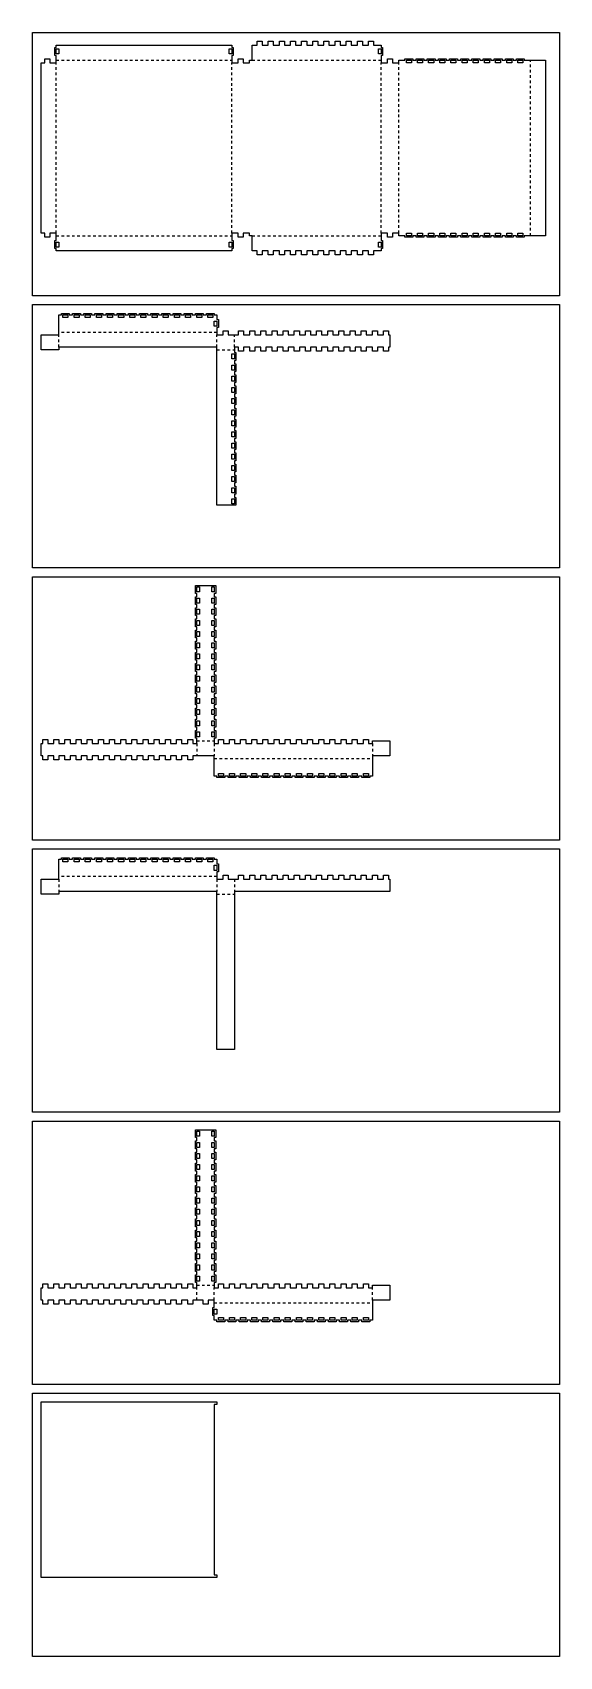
# Model space of a CAD drawing. Header units: metres. Extents: x 0 to 600, y -1550 to 300.
import ezdxf

# ---------------------------------------------------------------- set-up
doc = ezdxf.new("R2010")
doc.units = ezdxf.units.M

msp = doc.modelspace()

# ---------------------------------------------------------------- linework, layer by layer
at = {"layer": '1'}
for p, q in [((25.4125, 273.9675), (25.4125, 282.8575)), ((25.4125, 282.8575), (27, 282.8575)), ((27, 282.8575), (27, 285.4125)), ((27, 285.4125), (227, 285.4125)), ((27, 275.555), (27, 281.27)), ((27, 281.27), (30, 281.27)), ((30, 281.27), (30, 275.555)), ((224, 275.555), (224, 281.27)), ((224, 281.27), (227, 281.27)), ((227, 285.4125), (227, 282.8575)), ((227, 282.8575), (228.5875, 282.8575)), ((227, 281.27), (227, 275.555)), ((228.5875, 282.8575), (228.5875, 273.9675)), ((250, 268.4125), (250, 285.4125)), ((250, 285.4125), (255.6425, 285.4125)), ((255.6425, 285.4125), (255.6425, 290)), ((255.6425, 290), (261.3575, 290)), ((261.3575, 290), (261.3575, 285.4125)), ((261.3575, 285.4125), (268.3425, 285.4125)), ((268.3425, 285.4125), (268.3425, 290)), ((268.3425, 290), (274.0575, 290)), ((274.0575, 290), (274.0575, 285.4125)), ((274.0575, 285.4125), (281.0425, 285.4125)), ((281.0425, 285.4125), (281.0425, 290)), ((281.0425, 290), (286.7575, 290)), ((286.7575, 290), (286.7575, 285.4125)), ((286.7575, 285.4125), (293.7425, 285.4125)), ((293.7425, 285.4125), (293.7425, 290)), ((293.7425, 290), (299.4575, 290)), ((299.4575, 290), (299.4575, 285.4125)), ((299.4575, 285.4125), (306.4425, 285.4125)), ((306.4425, 285.4125), (306.4425, 290)), ((306.4425, 290), (312.1575, 290)), ((312.1575, 290), (312.1575, 285.4125)), ((312.1575, 285.4125), (319.1425, 285.4125)), ((319.1425, 285.4125), (319.1425, 290)), ((319.1425, 290), (324.8575, 290)), ((324.8575, 290), (324.8575, 285.4125)), ((324.8575, 285.4125), (331.8425, 285.4125)), ((331.8425, 285.4125), (331.8425, 290)), ((331.8425, 290), (337.5575, 290)), ((337.5575, 290), (337.5575, 285.4125)), ((337.5575, 285.4125), (344.5425, 285.4125)), ((344.5425, 285.4125), (344.5425, 290)), ((344.5425, 290), (350.2575, 290)), ((350.2575, 290), (350.2575, 285.4125)), ((350.2575, 285.4125), (357.2425, 285.4125)), ((357.2425, 285.4125), (357.2425, 290)), ((357.2425, 290), (362.9575, 290)), ((362.9575, 290), (362.9575, 285.4125)), ((362.9575, 285.4125), (369.9425, 285.4125)), ((369.9425, 285.4125), (369.9425, 290)), ((369.9425, 290), (375.6575, 290)), ((375.6575, 290), (375.6575, 285.4125)), ((375.6575, 285.4125), (382.6425, 285.4125)), ((382.6425, 285.4125), (382.6425, 290)), ((382.6425, 290), (388.3575, 290)), ((388.3575, 290), (388.3575, 285.4125)), ((388.3575, 285.4125), (397, 285.4125)), ((394, 275.555), (394, 281.27)), ((394, 281.27), (397, 281.27)), ((397, 285.4125), (397, 282.8575)), ((397, 282.8575), (398.5875, 282.8575)), ((397, 281.27), (397, 275.555)), ((398.5875, 282.8575), (398.5875, 273.9675)), ((10, 71.4125), (10, 265.4125)), ((10, 265.4125), (14.1425, 265.4125)), ((14.1425, 265.4125), (14.1425, 270)), ((14.1425, 270), (19.8575, 270)), ((19.8575, 270), (19.8575, 265.4125)), ((19.8575, 265.4125), (27, 265.4125)), ((27, 273.9675), (25.4125, 273.9675)), ((30, 275.555), (27, 275.555)), ((27, 265.4125), (27, 273.9675)), ((227, 275.555), (224, 275.555)), ((228.5875, 273.9675), (227, 273.9675)), ((227, 273.9675), (227, 265.4125)), ((227, 265.4125), (234.1425, 265.4125)), ((234.1425, 265.4125), (234.1425, 270)), ((234.1425, 270), (239.8575, 270)), ((239.8575, 270), (239.8575, 265.4125)), ((239.8575, 265.4125), (247, 265.4125)), ((247, 265.4125), (247, 268.4125)), ((247, 268.4125), (250, 268.4125)), ((397, 275.555), (394, 275.555)), ((398.5875, 273.9675), (397, 273.9675)), ((397, 273.9675), (397, 265.4125)), ((397, 265.4125), (404.1425, 265.4125)), ((404.1425, 265.4125), (404.1425, 270)), ((404.1425, 270), (409.8575, 270)), ((409.8575, 270), (409.8575, 265.4125)), ((409.8575, 265.4125), (417, 265.4125)), ((417, 265.4125), (417, 268.4125)), ((417, 268.4125), (424.055, 268.4125)), ((424.055, 268.4125), (424.055, 270)), ((424.055, 270), (432.945, 270)), ((425.6425, 268.4125), (431.3575, 268.4125)), ((425.6425, 265.4125), (425.6425, 268.4125)), ((431.3575, 265.4125), (425.6425, 265.4125)), ((431.3575, 268.4125), (431.3575, 265.4125)), ((432.945, 270), (432.945, 268.4125)), ((432.945, 268.4125), (436.755, 268.4125)), ((436.755, 268.4125), (436.755, 270)), ((436.755, 270), (445.645, 270)), ((438.3425, 268.4125), (444.0575, 268.4125)), ((438.3425, 265.4125), (438.3425, 268.4125)), ((444.0575, 265.4125), (438.3425, 265.4125)), ((444.0575, 268.4125), (444.0575, 265.4125)), ((445.645, 270), (445.645, 268.4125)), ((445.645, 268.4125), (449.455, 268.4125)), ((449.455, 268.4125), (449.455, 270)), ((449.455, 270), (458.345, 270)), ((451.0425, 268.4125), (456.7575, 268.4125)), ((451.0425, 265.4125), (451.0425, 268.4125)), ((456.7575, 265.4125), (451.0425, 265.4125)), ((456.7575, 268.4125), (456.7575, 265.4125)), ((458.345, 270), (458.345, 268.4125)), ((458.345, 268.4125), (462.155, 268.4125)), ((462.155, 268.4125), (462.155, 270)), ((462.155, 270), (471.045, 270)), ((463.7425, 268.4125), (469.4575, 268.4125)), ((463.7425, 265.4125), (463.7425, 268.4125)), ((469.4575, 265.4125), (463.7425, 265.4125)), ((469.4575, 268.4125), (469.4575, 265.4125)), ((471.045, 270), (471.045, 268.4125)), ((471.045, 268.4125), (474.855, 268.4125)), ((474.855, 268.4125), (474.855, 270)), ((474.855, 270), (483.745, 270)), ((476.4425, 268.4125), (482.1575, 268.4125)), ((476.4425, 265.4125), (476.4425, 268.4125)), ((482.1575, 265.4125), (476.4425, 265.4125)), ((482.1575, 268.4125), (482.1575, 265.4125)), ((483.745, 270), (483.745, 268.4125)), ((483.745, 268.4125), (487.555, 268.4125)), ((487.555, 268.4125), (487.555, 270)), ((487.555, 270), (496.445, 270)), ((489.1425, 268.4125), (494.8575, 268.4125)), ((489.1425, 265.4125), (489.1425, 268.4125)), ((494.8575, 265.4125), (489.1425, 265.4125)), ((494.8575, 268.4125), (494.8575, 265.4125)), ((496.445, 270), (496.445, 268.4125)), ((496.445, 268.4125), (500.255, 268.4125)), ((500.255, 268.4125), (500.255, 270)), ((500.255, 270), (509.145, 270)), ((501.8425, 268.4125), (507.5575, 268.4125)), ((501.8425, 265.4125), (501.8425, 268.4125)), ((507.5575, 265.4125), (501.8425, 265.4125)), ((507.5575, 268.4125), (507.5575, 265.4125)), ((509.145, 270), (509.145, 268.4125)), ((509.145, 268.4125), (512.955, 268.4125)), ((512.955, 268.4125), (512.955, 270)), ((512.955, 270), (521.845, 270)), ((514.5425, 268.4125), (520.2575, 268.4125)), ((514.5425, 265.4125), (514.5425, 268.4125)), ((520.2575, 265.4125), (514.5425, 265.4125)), ((520.2575, 268.4125), (520.2575, 265.4125)), ((521.845, 270), (521.845, 268.4125)), ((521.845, 268.4125), (525.655, 268.4125)), ((525.655, 268.4125), (525.655, 270)), ((525.655, 270), (534.545, 270)), ((527.2425, 268.4125), (532.9575, 268.4125)), ((527.2425, 265.4125), (527.2425, 268.4125)), ((532.9575, 265.4125), (527.2425, 265.4125)), ((532.9575, 268.4125), (532.9575, 265.4125)), ((534.545, 270), (534.545, 268.4125)), ((534.545, 268.4125), (538.355, 268.4125)), ((538.355, 268.4125), (538.355, 270)), ((538.355, 270), (547.245, 270)), ((539.9425, 268.4125), (545.6575, 268.4125)), ((539.9425, 265.4125), (539.9425, 268.4125)), ((545.6575, 265.4125), (539.9425, 265.4125)), ((545.6575, 268.4125), (545.6575, 265.4125)), ((547.245, 270), (547.245, 268.4125)), ((547.245, 268.4125), (551.055, 268.4125)), ((551.055, 268.4125), (551.055, 270)), ((551.055, 270), (559.945, 270)), ((552.6425, 268.4125), (558.3575, 268.4125)), ((552.6425, 265.4125), (552.6425, 268.4125)), ((558.3575, 265.4125), (552.6425, 265.4125)), ((558.3575, 268.4125), (558.3575, 265.4125)), ((559.945, 270), (559.945, 268.4125)), ((559.945, 268.4125), (584, 268.4125)), ((584, 268.4125), (584, 68.4125)), ((14.1425, 71.4125), (10, 71.4125)), ((14.1425, 66.825), (14.1425, 71.4125)), ((19.8575, 66.825), (14.1425, 66.825)), ((27, 71.4125), (19.8575, 71.4125)), ((19.8575, 71.4125), (19.8575, 66.825)), ((25.4125, 53.9675), (25.4125, 62.8575)), ((25.4125, 62.8575), (27, 62.8575)), ((27, 62.8575), (27, 71.4125)), ((27, 55.555), (27, 61.27)), ((27, 61.27), (30, 61.27)), ((30, 55.555), (27, 55.555)), ((30, 61.27), (30, 55.555)), ((224, 55.555), (224, 61.27)), ((224, 61.27), (227, 61.27)), ((227, 55.555), (224, 55.555)), ((234.1425, 71.4125), (227, 71.4125)), ((227, 71.4125), (227, 62.8575)), ((227, 62.8575), (228.5875, 62.8575)), ((227, 61.27), (227, 55.555)), ((228.5875, 62.8575), (228.5875, 53.9675)), ((234.1425, 66.825), (234.1425, 71.4125)), ((239.8575, 66.825), (234.1425, 66.825)), ((247, 71.4125), (239.8575, 71.4125)), ((239.8575, 71.4125), (239.8575, 66.825)), ((247, 68.4125), (247, 71.4125)), ((250, 68.4125), (247, 68.4125)), ((250, 51.4125), (250, 68.4125)), ((394, 55.555), (394, 61.27)), ((394, 61.27), (397, 61.27)), ((397, 55.555), (394, 55.555)), ((404.1425, 71.4125), (397, 71.4125)), ((397, 71.4125), (397, 62.8575)), ((397, 62.8575), (398.5875, 62.8575)), ((397, 61.27), (397, 55.555)), ((398.5875, 62.8575), (398.5875, 53.9675)), ((404.1425, 66.825), (404.1425, 71.4125)), ((409.8575, 66.825), (404.1425, 66.825)), ((417, 71.4125), (409.8575, 71.4125)), ((409.8575, 71.4125), (409.8575, 66.825)), ((417, 68.4125), (417, 71.4125)), ((424.055, 68.4125), (417, 68.4125)), ((424.055, 66.825), (424.055, 68.4125)), ((432.945, 66.825), (424.055, 66.825)), ((425.6425, 68.4125), (425.6425, 71.4125)), ((425.6425, 71.4125), (431.3575, 71.4125)), ((431.3575, 68.4125), (425.6425, 68.4125)), ((431.3575, 71.4125), (431.3575, 68.4125)), ((436.755, 68.4125), (432.945, 68.4125)), ((432.945, 68.4125), (432.945, 66.825)), ((436.755, 66.825), (436.755, 68.4125)), ((445.645, 66.825), (436.755, 66.825)), ((438.3425, 68.4125), (438.3425, 71.4125)), ((438.3425, 71.4125), (444.0575, 71.4125)), ((444.0575, 68.4125), (438.3425, 68.4125)), ((444.0575, 71.4125), (444.0575, 68.4125)), ((449.455, 68.4125), (445.645, 68.4125)), ((445.645, 68.4125), (445.645, 66.825)), ((449.455, 66.825), (449.455, 68.4125)), ((458.345, 66.825), (449.455, 66.825)), ((451.0425, 68.4125), (451.0425, 71.4125)), ((451.0425, 71.4125), (456.7575, 71.4125)), ((456.7575, 68.4125), (451.0425, 68.4125)), ((456.7575, 71.4125), (456.7575, 68.4125)), ((462.155, 68.4125), (458.345, 68.4125)), ((458.345, 68.4125), (458.345, 66.825)), ((462.155, 66.825), (462.155, 68.4125)), ((471.045, 66.825), (462.155, 66.825)), ((463.7425, 68.4125), (463.7425, 71.4125)), ((463.7425, 71.4125), (469.4575, 71.4125)), ((469.4575, 68.4125), (463.7425, 68.4125)), ((469.4575, 71.4125), (469.4575, 68.4125)), ((474.855, 68.4125), (471.045, 68.4125)), ((471.045, 68.4125), (471.045, 66.825)), ((474.855, 66.825), (474.855, 68.4125)), ((483.745, 66.825), (474.855, 66.825)), ((476.4425, 68.4125), (476.4425, 71.4125)), ((476.4425, 71.4125), (482.1575, 71.4125)), ((482.1575, 68.4125), (476.4425, 68.4125)), ((482.1575, 71.4125), (482.1575, 68.4125)), ((487.555, 68.4125), (483.745, 68.4125)), ((483.745, 68.4125), (483.745, 66.825)), ((487.555, 66.825), (487.555, 68.4125)), ((496.445, 66.825), (487.555, 66.825)), ((489.1425, 68.4125), (489.1425, 71.4125)), ((489.1425, 71.4125), (494.8575, 71.4125)), ((494.8575, 68.4125), (489.1425, 68.4125)), ((494.8575, 71.4125), (494.8575, 68.4125)), ((500.255, 68.4125), (496.445, 68.4125)), ((496.445, 68.4125), (496.445, 66.825)), ((500.255, 66.825), (500.255, 68.4125)), ((509.145, 66.825), (500.255, 66.825)), ((501.8425, 68.4125), (501.8425, 71.4125)), ((501.8425, 71.4125), (507.5575, 71.4125)), ((507.5575, 68.4125), (501.8425, 68.4125)), ((507.5575, 71.4125), (507.5575, 68.4125)), ((512.955, 68.4125), (509.145, 68.4125)), ((509.145, 68.4125), (509.145, 66.825)), ((512.955, 66.825), (512.955, 68.4125)), ((521.845, 66.825), (512.955, 66.825)), ((514.5425, 68.4125), (514.5425, 71.4125)), ((514.5425, 71.4125), (520.2575, 71.4125)), ((520.2575, 68.4125), (514.5425, 68.4125)), ((520.2575, 71.4125), (520.2575, 68.4125)), ((525.655, 68.4125), (521.845, 68.4125)), ((521.845, 68.4125), (521.845, 66.825)), ((525.655, 66.825), (525.655, 68.4125)), ((534.545, 66.825), (525.655, 66.825)), ((527.2425, 68.4125), (527.2425, 71.4125)), ((527.2425, 71.4125), (532.9575, 71.4125)), ((532.9575, 68.4125), (527.2425, 68.4125)), ((532.9575, 71.4125), (532.9575, 68.4125)), ((538.355, 68.4125), (534.545, 68.4125)), ((534.545, 68.4125), (534.545, 66.825)), ((538.355, 66.825), (538.355, 68.4125)), ((547.245, 66.825), (538.355, 66.825)), ((539.9425, 68.4125), (539.9425, 71.4125)), ((539.9425, 71.4125), (545.6575, 71.4125)), ((545.6575, 68.4125), (539.9425, 68.4125)), ((545.6575, 71.4125), (545.6575, 68.4125)), ((551.055, 68.4125), (547.245, 68.4125)), ((547.245, 68.4125), (547.245, 66.825)), ((551.055, 66.825), (551.055, 68.4125)), ((559.945, 66.825), (551.055, 66.825)), ((552.6425, 68.4125), (552.6425, 71.4125)), ((552.6425, 71.4125), (558.3575, 71.4125)), ((558.3575, 68.4125), (552.6425, 68.4125)), ((558.3575, 71.4125), (558.3575, 68.4125)), ((584, 68.4125), (559.945, 68.4125)), ((559.945, 68.4125), (559.945, 66.825)), ((27, 53.9675), (25.4125, 53.9675)), ((27, 51.4125), (27, 53.9675)), ((227, 51.4125), (27, 51.4125)), ((228.5875, 53.9675), (227, 53.9675)), ((227, 53.9675), (227, 51.4125)), ((255.6425, 51.4125), (250, 51.4125)), ((255.6425, 46.825), (255.6425, 51.4125)), ((261.3575, 46.825), (255.6425, 46.825)), ((268.3425, 51.4125), (261.3575, 51.4125)), ((261.3575, 51.4125), (261.3575, 46.825)), ((268.3425, 46.825), (268.3425, 51.4125)), ((274.0575, 46.825), (268.3425, 46.825)), ((281.0425, 51.4125), (274.0575, 51.4125)), ((274.0575, 51.4125), (274.0575, 46.825)), ((281.0425, 46.825), (281.0425, 51.4125)), ((286.7575, 46.825), (281.0425, 46.825)), ((293.7425, 51.4125), (286.7575, 51.4125)), ((286.7575, 51.4125), (286.7575, 46.825)), ((293.7425, 46.825), (293.7425, 51.4125)), ((299.4575, 46.825), (293.7425, 46.825)), ((306.4425, 51.4125), (299.4575, 51.4125)), ((299.4575, 51.4125), (299.4575, 46.825)), ((306.4425, 46.825), (306.4425, 51.4125)), ((312.1575, 46.825), (306.4425, 46.825)), ((319.1425, 51.4125), (312.1575, 51.4125)), ((312.1575, 51.4125), (312.1575, 46.825)), ((319.1425, 46.825), (319.1425, 51.4125)), ((324.8575, 46.825), (319.1425, 46.825)), ((331.8425, 51.4125), (324.8575, 51.4125)), ((324.8575, 51.4125), (324.8575, 46.825)), ((331.8425, 46.825), (331.8425, 51.4125)), ((337.5575, 46.825), (331.8425, 46.825)), ((344.5425, 51.4125), (337.5575, 51.4125)), ((337.5575, 51.4125), (337.5575, 46.825)), ((344.5425, 46.825), (344.5425, 51.4125)), ((350.2575, 46.825), (344.5425, 46.825)), ((357.2425, 51.4125), (350.2575, 51.4125)), ((350.2575, 51.4125), (350.2575, 46.825)), ((357.2425, 46.825), (357.2425, 51.4125)), ((362.9575, 46.825), (357.2425, 46.825)), ((369.9425, 51.4125), (362.9575, 51.4125)), ((362.9575, 51.4125), (362.9575, 46.825)), ((369.9425, 46.825), (369.9425, 51.4125)), ((375.6575, 46.825), (369.9425, 46.825)), ((382.6425, 51.4125), (375.6575, 51.4125)), ((375.6575, 51.4125), (375.6575, 46.825)), ((382.6425, 46.825), (382.6425, 51.4125)), ((388.3575, 46.825), (382.6425, 46.825)), ((397, 51.4125), (388.3575, 51.4125)), ((388.3575, 51.4125), (388.3575, 46.825)), ((398.5875, 53.9675), (397, 53.9675)), ((397, 53.9675), (397, 51.4125))]:
    msp.add_line(p, q, dxfattribs=at)
at = {"layer": '2'}
for p, q in [((10, -1460), (10, -1260)), ((10, -1260), (210, -1260)), ((210, -1263), (207, -1263)), ((207, -1263), (207, -1457)), ((210, -1260), (210, -1263)), ((210, -1460), (10, -1460)), ((207, -1457), (210, -1457)), ((210, -1457), (210, -1460))]:
    msp.add_line(p, q, dxfattribs=at)
at = {"layer": '3'}
for p, q in [((30, -44.5875), (30, -21.5875)), ((30, -21.5875), (33.005, -21.5875)), ((33.005, -21.5875), (33.005, -20)), ((33.005, -20), (41.895, -20)), ((34.5925, -21.5875), (40.3075, -21.5875)), ((34.5925, -24.5875), (34.5925, -21.5875)), ((40.3075, -24.5875), (34.5925, -24.5875)), ((40.3075, -21.5875), (40.3075, -24.5875)), ((41.895, -20), (41.895, -21.5875)), ((41.895, -21.5875), (45.705, -21.5875)), ((45.705, -21.5875), (45.705, -20)), ((45.705, -20), (54.595, -20)), ((47.2925, -21.5875), (53.0075, -21.5875)), ((47.2925, -24.5875), (47.2925, -21.5875)), ((53.0075, -24.5875), (47.2925, -24.5875)), ((53.0075, -21.5875), (53.0075, -24.5875)), ((54.595, -20), (54.595, -21.5875)), ((54.595, -21.5875), (58.405, -21.5875)), ((58.405, -21.5875), (58.405, -20)), ((58.405, -20), (67.295, -20)), ((59.9925, -21.5875), (65.7075, -21.5875)), ((59.9925, -24.5875), (59.9925, -21.5875)), ((65.7075, -24.5875), (59.9925, -24.5875)), ((65.7075, -21.5875), (65.7075, -24.5875)), ((67.295, -20), (67.295, -21.5875)), ((67.295, -21.5875), (71.105, -21.5875)), ((71.105, -21.5875), (71.105, -20)), ((71.105, -20), (79.995, -20)), ((72.6925, -21.5875), (78.4075, -21.5875)), ((72.6925, -24.5875), (72.6925, -21.5875)), ((78.4075, -24.5875), (72.6925, -24.5875)), ((78.4075, -21.5875), (78.4075, -24.5875)), ((79.995, -20), (79.995, -21.5875)), ((79.995, -21.5875), (83.805, -21.5875)), ((83.805, -21.5875), (83.805, -20)), ((83.805, -20), (92.695, -20)), ((85.3925, -21.5875), (91.1075, -21.5875)), ((85.3925, -24.5875), (85.3925, -21.5875)), ((91.1075, -24.5875), (85.3925, -24.5875)), ((91.1075, -21.5875), (91.1075, -24.5875)), ((92.695, -20), (92.695, -21.5875)), ((92.695, -21.5875), (96.505, -21.5875)), ((96.505, -21.5875), (96.505, -20)), ((96.505, -20), (105.395, -20)), ((98.0925, -21.5875), (103.8075, -21.5875)), ((98.0925, -24.5875), (98.0925, -21.5875)), ((103.8075, -24.5875), (98.0925, -24.5875)), ((103.8075, -21.5875), (103.8075, -24.5875)), ((105.395, -20), (105.395, -21.5875)), ((105.395, -21.5875), (109.205, -21.5875)), ((109.205, -21.5875), (109.205, -20)), ((109.205, -20), (118.095, -20)), ((110.7925, -21.5875), (116.5075, -21.5875)), ((110.7925, -24.5875), (110.7925, -21.5875)), ((116.5075, -24.5875), (110.7925, -24.5875)), ((116.5075, -21.5875), (116.5075, -24.5875)), ((118.095, -20), (118.095, -21.5875)), ((118.095, -21.5875), (121.905, -21.5875)), ((121.905, -21.5875), (121.905, -20)), ((121.905, -20), (130.795, -20)), ((123.4925, -21.5875), (129.2075, -21.5875)), ((123.4925, -24.5875), (123.4925, -21.5875)), ((129.2075, -24.5875), (123.4925, -24.5875)), ((129.2075, -21.5875), (129.2075, -24.5875)), ((130.795, -20), (130.795, -21.5875)), ((130.795, -21.5875), (134.605, -21.5875)), ((134.605, -21.5875), (134.605, -20)), ((134.605, -20), (143.495, -20)), ((136.1925, -21.5875), (141.9075, -21.5875)), ((136.1925, -24.5875), (136.1925, -21.5875)), ((141.9075, -24.5875), (136.1925, -24.5875)), ((141.9075, -21.5875), (141.9075, -24.5875)), ((143.495, -20), (143.495, -21.5875)), ((143.495, -21.5875), (147.305, -21.5875)), ((147.305, -21.5875), (147.305, -20)), ((147.305, -20), (156.195, -20)), ((148.8925, -21.5875), (154.6075, -21.5875)), ((148.8925, -24.5875), (148.8925, -21.5875)), ((154.6075, -24.5875), (148.8925, -24.5875)), ((154.6075, -21.5875), (154.6075, -24.5875)), ((156.195, -20), (156.195, -21.5875)), ((156.195, -21.5875), (160.005, -21.5875)), ((160.005, -21.5875), (160.005, -20)), ((160.005, -20), (168.895, -20)), ((161.5925, -21.5875), (167.3075, -21.5875)), ((161.5925, -24.5875), (161.5925, -21.5875)), ((167.3075, -24.5875), (161.5925, -24.5875)), ((167.3075, -21.5875), (167.3075, -24.5875)), ((168.895, -20), (168.895, -21.5875)), ((168.895, -21.5875), (172.705, -21.5875)), ((172.705, -21.5875), (172.705, -20)), ((172.705, -20), (181.595, -20)), ((174.2925, -21.5875), (180.0075, -21.5875)), ((174.2925, -24.5875), (174.2925, -21.5875)), ((180.0075, -24.5875), (174.2925, -24.5875)), ((180.0075, -21.5875), (180.0075, -24.5875)), ((181.595, -20), (181.595, -21.5875)), ((181.595, -21.5875), (185.405, -21.5875)), ((185.405, -21.5875), (185.405, -20)), ((185.405, -20), (194.295, -20)), ((186.9925, -21.5875), (192.7075, -21.5875)), ((186.9925, -24.5875), (186.9925, -21.5875)), ((192.7075, -24.5875), (186.9925, -24.5875)), ((192.7075, -21.5875), (192.7075, -24.5875)), ((194.295, -20), (194.295, -21.5875)), ((194.295, -21.5875), (198.105, -21.5875)), ((198.105, -21.5875), (198.105, -20)), ((198.105, -20), (206.995, -20)), ((199.6925, -21.5875), (205.4075, -21.5875)), ((199.6925, -24.5875), (199.6925, -21.5875)), ((205.4075, -24.5875), (199.6925, -24.5875)), ((205.4075, -21.5875), (205.4075, -24.5875)), ((206.995, -20), (206.995, -21.5875)), ((206.995, -21.5875), (210, -21.5875)), ((207, -34.445), (207, -28.73)), ((207, -28.73), (210, -28.73)), ((210, -34.445), (207, -34.445)), ((210, -21.5875), (210, -27.1425)), ((210, -27.1425), (211.5875, -27.1425)), ((210, -28.73), (210, -34.445)), ((211.5875, -36.0325), (210, -36.0325)), ((210, -36.0325), (210, -44.5875)), ((211.5875, -27.1425), (211.5875, -36.0325)), ((10, -61.5875), (10, -44.5875)), ((10, -44.5875), (30, -44.5875)), ((210, -44.5875), (217.1425, -44.5875)), ((217.1425, -44.5875), (217.1425, -40)), ((217.1425, -40), (222.8575, -40)), ((222.8575, -40), (222.8575, -44.5875)), ((222.8575, -44.5875), (234.5925, -44.5875)), ((234.5925, -44.5875), (234.5925, -40)), ((234.5925, -40), (240.3075, -40)), ((240.3075, -40), (240.3075, -44.5875)), ((240.3075, -44.5875), (247.2925, -44.5875)), ((247.2925, -44.5875), (247.2925, -40)), ((247.2925, -40), (253.0075, -40)), ((253.0075, -40), (253.0075, -44.5875)), ((253.0075, -44.5875), (259.9925, -44.5875)), ((259.9925, -44.5875), (259.9925, -40)), ((259.9925, -40), (265.7075, -40)), ((265.7075, -40), (265.7075, -44.5875)), ((265.7075, -44.5875), (272.6925, -44.5875)), ((272.6925, -44.5875), (272.6925, -40)), ((272.6925, -40), (278.4075, -40)), ((278.4075, -40), (278.4075, -44.5875)), ((278.4075, -44.5875), (285.3925, -44.5875)), ((285.3925, -44.5875), (285.3925, -40)), ((285.3925, -40), (291.1075, -40)), ((291.1075, -40), (291.1075, -44.5875)), ((291.1075, -44.5875), (298.0925, -44.5875)), ((298.0925, -44.5875), (298.0925, -40)), ((298.0925, -40), (303.8075, -40)), ((303.8075, -40), (303.8075, -44.5875)), ((303.8075, -44.5875), (310.7925, -44.5875)), ((310.7925, -44.5875), (310.7925, -40)), ((310.7925, -40), (316.5075, -40)), ((316.5075, -40), (316.5075, -44.5875)), ((316.5075, -44.5875), (323.4925, -44.5875)), ((323.4925, -44.5875), (323.4925, -40)), ((323.4925, -40), (329.2075, -40)), ((329.2075, -40), (329.2075, -44.5875)), ((329.2075, -44.5875), (336.1925, -44.5875)), ((336.1925, -44.5875), (336.1925, -40)), ((336.1925, -40), (341.9075, -40)), ((341.9075, -40), (341.9075, -44.5875)), ((341.9075, -44.5875), (348.8925, -44.5875)), ((348.8925, -44.5875), (348.8925, -40)), ((348.8925, -40), (354.6075, -40)), ((354.6075, -40), (354.6075, -44.5875)), ((354.6075, -44.5875), (361.5925, -44.5875)), ((361.5925, -44.5875), (361.5925, -40)), ((361.5925, -40), (367.3075, -40)), ((367.3075, -40), (367.3075, -44.5875)), ((367.3075, -44.5875), (374.2925, -44.5875)), ((374.2925, -44.5875), (374.2925, -40)), ((374.2925, -40), (380.0075, -40)), ((380.0075, -40), (380.0075, -44.5875)), ((380.0075, -44.5875), (386.9925, -44.5875)), ((386.9925, -44.5875), (386.9925, -40)), ((386.9925, -40), (392.7075, -40)), ((392.7075, -40), (392.7075, -44.5875)), ((392.7075, -44.5875), (399.6925, -44.5875)), ((399.6925, -44.5875), (399.6925, -40)), ((399.6925, -40), (405.4075, -40)), ((405.4075, -40), (405.4075, -44.5875)), ((405.4075, -44.5875), (407, -44.5875)), ((407, -44.5875), (407, -58.5875)), ((30, -61.5875), (10, -61.5875)), ((210, -58.5875), (30, -58.5875)), ((30, -58.5875), (30, -61.5875)), ((210, -238.5875), (210, -58.5875)), ((227, -71.895), (227, -66.18)), ((227, -66.18), (230, -66.18)), ((230, -71.895), (227, -71.895)), ((234.5925, -58.5875), (230, -58.5875)), ((230, -58.5875), (230, -64.5925)), ((230, -64.5925), (231.5875, -64.5925)), ((230, -66.18), (230, -71.895)), ((231.5875, -73.4825), (230, -73.4825)), ((230, -73.4825), (230, -77.2925)), ((231.5875, -64.5925), (231.5875, -73.4825)), ((234.5925, -63.175), (234.5925, -58.5875)), ((240.3075, -63.175), (234.5925, -63.175)), ((247.2925, -58.5875), (240.3075, -58.5875)), ((240.3075, -58.5875), (240.3075, -63.175)), ((247.2925, -63.175), (247.2925, -58.5875)), ((253.0075, -63.175), (247.2925, -63.175)), ((259.9925, -58.5875), (253.0075, -58.5875)), ((253.0075, -58.5875), (253.0075, -63.175)), ((259.9925, -63.175), (259.9925, -58.5875)), ((265.7075, -63.175), (259.9925, -63.175)), ((272.6925, -58.5875), (265.7075, -58.5875)), ((265.7075, -58.5875), (265.7075, -63.175)), ((272.6925, -63.175), (272.6925, -58.5875)), ((278.4075, -63.175), (272.6925, -63.175)), ((285.3925, -58.5875), (278.4075, -58.5875)), ((278.4075, -58.5875), (278.4075, -63.175)), ((285.3925, -63.175), (285.3925, -58.5875)), ((291.1075, -63.175), (285.3925, -63.175)), ((298.0925, -58.5875), (291.1075, -58.5875)), ((291.1075, -58.5875), (291.1075, -63.175)), ((298.0925, -63.175), (298.0925, -58.5875)), ((303.8075, -63.175), (298.0925, -63.175)), ((310.7925, -58.5875), (303.8075, -58.5875)), ((303.8075, -58.5875), (303.8075, -63.175)), ((310.7925, -63.175), (310.7925, -58.5875)), ((316.5075, -63.175), (310.7925, -63.175)), ((323.4925, -58.5875), (316.5075, -58.5875)), ((316.5075, -58.5875), (316.5075, -63.175)), ((323.4925, -63.175), (323.4925, -58.5875)), ((329.2075, -63.175), (323.4925, -63.175)), ((336.1925, -58.5875), (329.2075, -58.5875)), ((329.2075, -58.5875), (329.2075, -63.175)), ((336.1925, -63.175), (336.1925, -58.5875)), ((341.9075, -63.175), (336.1925, -63.175)), ((348.8925, -58.5875), (341.9075, -58.5875)), ((341.9075, -58.5875), (341.9075, -63.175)), ((348.8925, -63.175), (348.8925, -58.5875)), ((354.6075, -63.175), (348.8925, -63.175)), ((361.5925, -58.5875), (354.6075, -58.5875)), ((354.6075, -58.5875), (354.6075, -63.175)), ((361.5925, -63.175), (361.5925, -58.5875)), ((367.3075, -63.175), (361.5925, -63.175)), ((374.2925, -58.5875), (367.3075, -58.5875)), ((367.3075, -58.5875), (367.3075, -63.175)), ((374.2925, -63.175), (374.2925, -58.5875)), ((380.0075, -63.175), (374.2925, -63.175)), ((386.9925, -58.5875), (380.0075, -58.5875)), ((380.0075, -58.5875), (380.0075, -63.175)), ((386.9925, -63.175), (386.9925, -58.5875)), ((392.7075, -63.175), (386.9925, -63.175)), ((399.6925, -58.5875), (392.7075, -58.5875)), ((392.7075, -58.5875), (392.7075, -63.175)), ((399.6925, -63.175), (399.6925, -58.5875)), ((405.4075, -63.175), (399.6925, -63.175)), ((407, -58.5875), (405.4075, -58.5875)), ((405.4075, -58.5875), (405.4075, -63.175)), ((227, -84.595), (227, -78.88)), ((227, -78.88), (230, -78.88)), ((230, -84.595), (227, -84.595)), ((227, -97.295), (227, -91.58)), ((227, -91.58), (230, -91.58)), ((230, -77.2925), (231.5875, -77.2925)), ((230, -78.88), (230, -84.595)), ((231.5875, -86.1825), (230, -86.1825)), ((230, -86.1825), (230, -89.9925)), ((230, -89.9925), (231.5875, -89.9925)), ((230, -91.58), (230, -97.295)), ((231.5875, -77.2925), (231.5875, -86.1825)), ((231.5875, -89.9925), (231.5875, -98.8825)), ((230, -97.295), (227, -97.295)), ((227, -109.995), (227, -104.28)), ((227, -104.28), (230, -104.28)), ((230, -109.995), (227, -109.995)), ((231.5875, -98.8825), (230, -98.8825)), ((230, -98.8825), (230, -102.6925)), ((230, -102.6925), (231.5875, -102.6925)), ((230, -104.28), (230, -109.995)), ((231.5875, -102.6925), (231.5875, -111.5825)), ((227, -122.695), (227, -116.98)), ((227, -116.98), (230, -116.98)), ((230, -122.695), (227, -122.695)), ((231.5875, -111.5825), (230, -111.5825)), ((230, -111.5825), (230, -115.3925)), ((230, -115.3925), (231.5875, -115.3925)), ((230, -116.98), (230, -122.695)), ((231.5875, -124.2825), (230, -124.2825)), ((230, -124.2825), (230, -128.0925)), ((230, -128.0925), (231.5875, -128.0925)), ((231.5875, -115.3925), (231.5875, -124.2825)), ((231.5875, -128.0925), (231.5875, -136.9825)), ((227, -135.395), (227, -129.68)), ((227, -129.68), (230, -129.68)), ((230, -135.395), (227, -135.395)), ((227, -148.095), (227, -142.38)), ((227, -142.38), (230, -142.38)), ((230, -129.68), (230, -135.395)), ((231.5875, -136.9825), (230, -136.9825)), ((230, -136.9825), (230, -140.7925)), ((230, -140.7925), (231.5875, -140.7925)), ((230, -142.38), (230, -148.095)), ((231.5875, -140.7925), (231.5875, -149.6825)), ((230, -148.095), (227, -148.095)), ((227, -160.795), (227, -155.08)), ((227, -155.08), (230, -155.08)), ((230, -160.795), (227, -160.795)), ((231.5875, -149.6825), (230, -149.6825)), ((230, -149.6825), (230, -153.4925)), ((230, -153.4925), (231.5875, -153.4925)), ((230, -155.08), (230, -160.795)), ((231.5875, -162.3825), (230, -162.3825)), ((230, -162.3825), (230, -166.1925)), ((230, -166.1925), (231.5875, -166.1925)), ((231.5875, -153.4925), (231.5875, -162.3825)), ((231.5875, -166.1925), (231.5875, -175.0825)), ((227, -173.495), (227, -167.78)), ((227, -167.78), (230, -167.78)), ((230, -173.495), (227, -173.495)), ((227, -186.195), (227, -180.48)), ((227, -180.48), (230, -180.48)), ((230, -167.78), (230, -173.495)), ((231.5875, -175.0825), (230, -175.0825)), ((230, -175.0825), (230, -178.8925)), ((230, -178.8925), (231.5875, -178.8925)), ((230, -180.48), (230, -186.195)), ((231.5875, -178.8925), (231.5875, -187.7825)), ((230, -186.195), (227, -186.195)), ((227, -198.895), (227, -193.18)), ((227, -193.18), (230, -193.18)), ((230, -198.895), (227, -198.895)), ((231.5875, -187.7825), (230, -187.7825)), ((230, -187.7825), (230, -191.5925)), ((230, -191.5925), (231.5875, -191.5925)), ((230, -193.18), (230, -198.895)), ((231.5875, -200.4825), (230, -200.4825)), ((230, -200.4825), (230, -204.2925)), ((231.5875, -191.5925), (231.5875, -200.4825)), ((227, -211.595), (227, -205.88)), ((227, -205.88), (230, -205.88)), ((230, -211.595), (227, -211.595)), ((227, -224.295), (227, -218.58)), ((227, -218.58), (230, -218.58)), ((230, -204.2925), (231.5875, -204.2925)), ((230, -205.88), (230, -211.595)), ((231.5875, -213.1825), (230, -213.1825)), ((230, -213.1825), (230, -216.9925)), ((230, -216.9925), (231.5875, -216.9925)), ((230, -218.58), (230, -224.295)), ((231.5875, -204.2925), (231.5875, -213.1825)), ((231.5875, -216.9925), (231.5875, -225.8825)), ((230, -238.5875), (210, -238.5875)), ((230, -224.295), (227, -224.295)), ((227, -236.995), (227, -231.28)), ((227, -231.28), (230, -231.28)), ((230, -236.995), (227, -236.995)), ((231.5875, -225.8825), (230, -225.8825)), ((230, -225.8825), (230, -229.6925)), ((230, -229.6925), (231.5875, -229.6925)), ((230, -231.28), (230, -236.995)), ((231.5875, -238.5825), (230, -238.5825)), ((230, -238.5825), (230, -238.5875)), ((231.5875, -229.6925), (231.5875, -238.5825))]:
    msp.add_line(p, q, dxfattribs=at)
at = {"layer": '4'}
for p, q in [((185.4125, -338.895), (185.4125, -330.005)), ((185.4125, -330.005), (187, -330.005)), ((187, -330.005), (187, -330)), ((187, -330), (207, -330)), ((187, -337.3075), (187, -331.5925)), ((187, -331.5925), (190, -331.5925)), ((190, -331.5925), (190, -337.3075)), ((204, -337.3075), (204, -331.5925)), ((204, -331.5925), (207, -331.5925)), ((207, -330), (207, -330.005)), ((207, -330.005), (208.5875, -330.005)), ((207, -331.5925), (207, -337.3075)), ((208.5875, -330.005), (208.5875, -338.895)), ((187, -338.895), (185.4125, -338.895)), ((185.4125, -351.595), (185.4125, -342.705)), ((185.4125, -342.705), (187, -342.705)), ((190, -337.3075), (187, -337.3075)), ((187, -342.705), (187, -338.895)), ((187, -350.0075), (187, -344.2925)), ((187, -344.2925), (190, -344.2925)), ((190, -350.0075), (187, -350.0075)), ((190, -344.2925), (190, -350.0075)), ((207, -337.3075), (204, -337.3075)), ((204, -350.0075), (204, -344.2925)), ((204, -344.2925), (207, -344.2925)), ((207, -350.0075), (204, -350.0075)), ((208.5875, -338.895), (207, -338.895)), ((207, -338.895), (207, -342.705)), ((207, -342.705), (208.5875, -342.705)), ((207, -344.2925), (207, -350.0075)), ((208.5875, -342.705), (208.5875, -351.595)), ((187, -351.595), (185.4125, -351.595)), ((185.4125, -364.295), (185.4125, -355.405)), ((185.4125, -355.405), (187, -355.405)), ((187, -364.295), (185.4125, -364.295)), ((185.4125, -376.995), (185.4125, -368.105)), ((185.4125, -368.105), (187, -368.105)), ((187, -355.405), (187, -351.595)), ((187, -362.7075), (187, -356.9925)), ((187, -356.9925), (190, -356.9925)), ((190, -362.7075), (187, -362.7075)), ((187, -368.105), (187, -364.295)), ((187, -375.4075), (187, -369.6925)), ((187, -369.6925), (190, -369.6925)), ((190, -356.9925), (190, -362.7075)), ((190, -369.6925), (190, -375.4075)), ((204, -362.7075), (204, -356.9925)), ((204, -356.9925), (207, -356.9925)), ((207, -362.7075), (204, -362.7075)), ((204, -375.4075), (204, -369.6925)), ((204, -369.6925), (207, -369.6925)), ((208.5875, -351.595), (207, -351.595)), ((207, -351.595), (207, -355.405)), ((207, -355.405), (208.5875, -355.405)), ((207, -356.9925), (207, -362.7075)), ((208.5875, -364.295), (207, -364.295)), ((207, -364.295), (207, -368.105)), ((207, -368.105), (208.5875, -368.105)), ((207, -369.6925), (207, -375.4075)), ((208.5875, -355.405), (208.5875, -364.295)), ((208.5875, -368.105), (208.5875, -376.995)), ((187, -376.995), (185.4125, -376.995)), ((185.4125, -389.695), (185.4125, -380.805)), ((185.4125, -380.805), (187, -380.805)), ((190, -375.4075), (187, -375.4075)), ((187, -380.805), (187, -376.995)), ((187, -388.1075), (187, -382.3925)), ((187, -382.3925), (190, -382.3925)), ((190, -388.1075), (187, -388.1075)), ((190, -382.3925), (190, -388.1075)), ((207, -375.4075), (204, -375.4075)), ((204, -388.1075), (204, -382.3925)), ((204, -382.3925), (207, -382.3925)), ((207, -388.1075), (204, -388.1075)), ((208.5875, -376.995), (207, -376.995)), ((207, -376.995), (207, -380.805)), ((207, -380.805), (208.5875, -380.805)), ((207, -382.3925), (207, -388.1075)), ((208.5875, -380.805), (208.5875, -389.695)), ((187, -389.695), (185.4125, -389.695)), ((185.4125, -402.395), (185.4125, -393.505)), ((185.4125, -393.505), (187, -393.505)), ((187, -402.395), (185.4125, -402.395)), ((185.4125, -415.095), (185.4125, -406.205)), ((185.4125, -406.205), (187, -406.205)), ((187, -393.505), (187, -389.695)), ((187, -400.8075), (187, -395.0925)), ((187, -395.0925), (190, -395.0925)), ((190, -400.8075), (187, -400.8075)), ((187, -406.205), (187, -402.395)), ((190, -395.0925), (190, -400.8075)), ((204, -400.8075), (204, -395.0925)), ((204, -395.0925), (207, -395.0925)), ((207, -400.8075), (204, -400.8075)), ((208.5875, -389.695), (207, -389.695)), ((207, -389.695), (207, -393.505)), ((207, -393.505), (208.5875, -393.505)), ((207, -395.0925), (207, -400.8075)), ((208.5875, -402.395), (207, -402.395)), ((207, -402.395), (207, -406.205)), ((207, -406.205), (208.5875, -406.205)), ((208.5875, -393.505), (208.5875, -402.395)), ((208.5875, -406.205), (208.5875, -415.095)), ((187, -415.095), (185.4125, -415.095)), ((185.4125, -427.795), (185.4125, -418.905)), ((185.4125, -418.905), (187, -418.905)), ((187, -413.5075), (187, -407.7925)), ((187, -407.7925), (190, -407.7925)), ((190, -413.5075), (187, -413.5075)), ((187, -418.905), (187, -415.095)), ((187, -426.2075), (187, -420.4925)), ((187, -420.4925), (190, -420.4925)), ((190, -407.7925), (190, -413.5075)), ((190, -420.4925), (190, -426.2075)), ((204, -413.5075), (204, -407.7925)), ((204, -407.7925), (207, -407.7925)), ((207, -413.5075), (204, -413.5075)), ((204, -426.2075), (204, -420.4925)), ((204, -420.4925), (207, -420.4925)), ((207, -407.7925), (207, -413.5075)), ((208.5875, -415.095), (207, -415.095)), ((207, -415.095), (207, -418.905)), ((207, -418.905), (208.5875, -418.905)), ((207, -420.4925), (207, -426.2075)), ((208.5875, -418.905), (208.5875, -427.795)), ((187, -427.795), (185.4125, -427.795)), ((185.4125, -440.495), (185.4125, -431.605)), ((185.4125, -431.605), (187, -431.605)), ((187, -440.495), (185.4125, -440.495)), ((190, -426.2075), (187, -426.2075)), ((187, -431.605), (187, -427.795)), ((187, -438.9075), (187, -433.1925)), ((187, -433.1925), (190, -433.1925)), ((190, -438.9075), (187, -438.9075)), ((187, -444.305), (187, -440.495)), ((190, -433.1925), (190, -438.9075)), ((207, -426.2075), (204, -426.2075)), ((204, -438.9075), (204, -433.1925)), ((204, -433.1925), (207, -433.1925)), ((207, -438.9075), (204, -438.9075)), ((208.5875, -427.795), (207, -427.795)), ((207, -427.795), (207, -431.605)), ((207, -431.605), (208.5875, -431.605)), ((207, -433.1925), (207, -438.9075)), ((208.5875, -440.495), (207, -440.495)), ((207, -440.495), (207, -444.305)), ((208.5875, -431.605), (208.5875, -440.495)), ((185.4125, -453.195), (185.4125, -444.305)), ((185.4125, -444.305), (187, -444.305)), ((187, -453.195), (185.4125, -453.195)), ((185.4125, -465.895), (185.4125, -457.005)), ((185.4125, -457.005), (187, -457.005)), ((187, -451.6075), (187, -445.8925)), ((187, -445.8925), (190, -445.8925)), ((190, -451.6075), (187, -451.6075)), ((187, -457.005), (187, -453.195)), ((187, -464.3075), (187, -458.5925)), ((187, -458.5925), (190, -458.5925)), ((190, -445.8925), (190, -451.6075)), ((190, -458.5925), (190, -464.3075)), ((204, -451.6075), (204, -445.8925)), ((204, -445.8925), (207, -445.8925)), ((207, -451.6075), (204, -451.6075)), ((204, -464.3075), (204, -458.5925)), ((204, -458.5925), (207, -458.5925)), ((207, -444.305), (208.5875, -444.305)), ((207, -445.8925), (207, -451.6075)), ((208.5875, -453.195), (207, -453.195)), ((207, -453.195), (207, -457.005)), ((207, -457.005), (208.5875, -457.005)), ((207, -458.5925), (207, -464.3075)), ((208.5875, -444.305), (208.5875, -453.195)), ((208.5875, -457.005), (208.5875, -465.895)), ((187, -465.895), (185.4125, -465.895)), ((185.4125, -478.595), (185.4125, -469.705)), ((185.4125, -469.705), (187, -469.705)), ((187, -478.595), (185.4125, -478.595)), ((190, -464.3075), (187, -464.3075)), ((187, -469.705), (187, -465.895)), ((187, -477.0075), (187, -471.2925)), ((187, -471.2925), (190, -471.2925)), ((190, -477.0075), (187, -477.0075)), ((187, -482.405), (187, -478.595)), ((190, -471.2925), (190, -477.0075)), ((207, -464.3075), (204, -464.3075)), ((204, -477.0075), (204, -471.2925)), ((204, -471.2925), (207, -471.2925)), ((207, -477.0075), (204, -477.0075)), ((208.5875, -465.895), (207, -465.895)), ((207, -465.895), (207, -469.705)), ((207, -469.705), (208.5875, -469.705)), ((207, -471.2925), (207, -477.0075)), ((208.5875, -478.595), (207, -478.595)), ((207, -478.595), (207, -482.405)), ((208.5875, -469.705), (208.5875, -478.595)), ((185.4125, -491.295), (185.4125, -482.405)), ((185.4125, -482.405), (187, -482.405)), ((187, -491.295), (185.4125, -491.295)), ((185.4125, -503.995), (185.4125, -495.105)), ((185.4125, -495.105), (187, -495.105)), ((187, -489.7075), (187, -483.9925)), ((187, -483.9925), (190, -483.9925)), ((190, -489.7075), (187, -489.7075)), ((187, -495.105), (187, -491.295)), ((187, -502.4075), (187, -496.6925)), ((187, -496.6925), (190, -496.6925)), ((190, -483.9925), (190, -489.7075)), ((190, -496.6925), (190, -502.4075)), ((204, -489.7075), (204, -483.9925)), ((204, -483.9925), (207, -483.9925)), ((207, -489.7075), (204, -489.7075)), ((204, -502.4075), (204, -496.6925)), ((204, -496.6925), (207, -496.6925)), ((207, -482.405), (208.5875, -482.405)), ((207, -483.9925), (207, -489.7075)), ((208.5875, -491.295), (207, -491.295)), ((207, -491.295), (207, -495.105)), ((207, -495.105), (208.5875, -495.105)), ((207, -496.6925), (207, -502.4075)), ((208.5875, -482.405), (208.5875, -491.295)), ((208.5875, -495.105), (208.5875, -503.995)), ((10, -524), (10, -510)), ((10, -510), (11.5925, -510)), ((11.5925, -510), (11.5925, -505.4125)), ((11.5925, -505.4125), (17.3075, -505.4125)), ((17.3075, -505.4125), (17.3075, -510)), ((17.3075, -510), (24.2925, -510)), ((24.2925, -510), (24.2925, -505.4125)), ((24.2925, -505.4125), (30.0075, -505.4125)), ((30.0075, -505.4125), (30.0075, -510)), ((30.0075, -510), (36.9925, -510)), ((36.9925, -510), (36.9925, -505.4125)), ((36.9925, -505.4125), (42.7075, -505.4125)), ((42.7075, -505.4125), (42.7075, -510)), ((42.7075, -510), (49.6925, -510)), ((49.6925, -510), (49.6925, -505.4125)), ((49.6925, -505.4125), (55.4075, -505.4125)), ((55.4075, -505.4125), (55.4075, -510)), ((55.4075, -510), (62.3925, -510)), ((62.3925, -510), (62.3925, -505.4125)), ((62.3925, -505.4125), (68.1075, -505.4125)), ((68.1075, -505.4125), (68.1075, -510)), ((68.1075, -510), (75.0925, -510)), ((75.0925, -510), (75.0925, -505.4125)), ((75.0925, -505.4125), (80.8075, -505.4125)), ((80.8075, -505.4125), (80.8075, -510)), ((80.8075, -510), (87.7925, -510)), ((87.7925, -510), (87.7925, -505.4125)), ((87.7925, -505.4125), (93.5075, -505.4125)), ((93.5075, -505.4125), (93.5075, -510)), ((93.5075, -510), (100.4925, -510)), ((100.4925, -510), (100.4925, -505.4125)), ((100.4925, -505.4125), (106.2075, -505.4125)), ((106.2075, -505.4125), (106.2075, -510)), ((106.2075, -510), (113.1925, -510)), ((113.1925, -510), (113.1925, -505.4125)), ((113.1925, -505.4125), (118.9075, -505.4125)), ((118.9075, -505.4125), (118.9075, -510)), ((118.9075, -510), (125.8925, -510)), ((125.8925, -510), (125.8925, -505.4125)), ((125.8925, -505.4125), (131.6075, -505.4125)), ((131.6075, -505.4125), (131.6075, -510)), ((131.6075, -510), (138.5925, -510)), ((138.5925, -510), (138.5925, -505.4125)), ((138.5925, -505.4125), (144.3075, -505.4125)), ((144.3075, -505.4125), (144.3075, -510)), ((144.3075, -510), (151.2925, -510)), ((151.2925, -510), (151.2925, -505.4125)), ((151.2925, -505.4125), (157.0075, -505.4125)), ((157.0075, -505.4125), (157.0075, -510)), ((157.0075, -510), (163.9925, -510)), ((163.9925, -510), (163.9925, -505.4125)), ((163.9925, -505.4125), (169.7075, -505.4125)), ((169.7075, -505.4125), (169.7075, -510)), ((169.7075, -510), (176.6925, -510)), ((176.6925, -510), (176.6925, -505.4125)), ((176.6925, -505.4125), (182.4075, -505.4125)), ((182.4075, -505.4125), (182.4075, -510)), ((182.4075, -510), (187, -510)), ((187, -503.995), (185.4125, -503.995)), ((190, -502.4075), (187, -502.4075)), ((187, -510), (187, -503.995)), ((207, -502.4075), (204, -502.4075)), ((208.5875, -503.995), (207, -503.995)), ((207, -503.995), (207, -510)), ((207, -510), (211.5925, -510)), ((211.5925, -510), (211.5925, -505.4125)), ((211.5925, -505.4125), (217.3075, -505.4125)), ((217.3075, -505.4125), (217.3075, -510)), ((217.3075, -510), (224.2925, -510)), ((224.2925, -510), (224.2925, -505.4125)), ((224.2925, -505.4125), (230.0075, -505.4125)), ((230.0075, -505.4125), (230.0075, -510)), ((230.0075, -510), (236.9925, -510)), ((236.9925, -510), (236.9925, -505.4125)), ((236.9925, -505.4125), (242.7075, -505.4125)), ((242.7075, -505.4125), (242.7075, -510)), ((242.7075, -510), (249.6925, -510)), ((249.6925, -510), (249.6925, -505.4125)), ((249.6925, -505.4125), (255.4075, -505.4125)), ((255.4075, -505.4125), (255.4075, -510)), ((255.4075, -510), (262.3925, -510)), ((262.3925, -510), (262.3925, -505.4125)), ((262.3925, -505.4125), (268.1075, -505.4125)), ((268.1075, -505.4125), (268.1075, -510)), ((268.1075, -510), (275.0925, -510)), ((275.0925, -510), (275.0925, -505.4125)), ((275.0925, -505.4125), (280.8075, -505.4125)), ((280.8075, -505.4125), (280.8075, -510)), ((280.8075, -510), (287.7925, -510)), ((287.7925, -510), (287.7925, -505.4125)), ((287.7925, -505.4125), (293.5075, -505.4125)), ((293.5075, -505.4125), (293.5075, -510)), ((293.5075, -510), (300.4925, -510)), ((300.4925, -510), (300.4925, -505.4125)), ((300.4925, -505.4125), (306.2075, -505.4125)), ((306.2075, -505.4125), (306.2075, -510)), ((306.2075, -510), (313.1925, -510)), ((313.1925, -510), (313.1925, -505.4125)), ((313.1925, -505.4125), (318.9075, -505.4125)), ((318.9075, -505.4125), (318.9075, -510)), ((318.9075, -510), (325.8925, -510)), ((325.8925, -510), (325.8925, -505.4125)), ((325.8925, -505.4125), (331.6075, -505.4125)), ((331.6075, -505.4125), (331.6075, -510)), ((331.6075, -510), (338.5925, -510)), ((338.5925, -510), (338.5925, -505.4125)), ((338.5925, -505.4125), (344.3075, -505.4125)), ((344.3075, -505.4125), (344.3075, -510)), ((344.3075, -510), (351.2925, -510)), ((351.2925, -510), (351.2925, -505.4125)), ((351.2925, -505.4125), (357.0075, -505.4125)), ((357.0075, -505.4125), (357.0075, -510)), ((357.0075, -510), (363.9925, -510)), ((363.9925, -510), (363.9925, -505.4125)), ((363.9925, -505.4125), (369.7075, -505.4125)), ((369.7075, -505.4125), (369.7075, -510)), ((369.7075, -510), (376.6925, -510)), ((376.6925, -510), (376.6925, -505.4125)), ((376.6925, -505.4125), (382.4075, -505.4125)), ((382.4075, -505.4125), (382.4075, -510)), ((382.4075, -510), (387, -510)), ((387, -510), (387, -507)), ((387, -507), (407, -507)), ((407, -507), (407, -524)), ((11.5925, -524), (10, -524)), ((11.5925, -528.5875), (11.5925, -524)), ((17.3075, -528.5875), (11.5925, -528.5875)), ((24.2925, -524), (17.3075, -524)), ((17.3075, -524), (17.3075, -528.5875)), ((24.2925, -528.5875), (24.2925, -524)), ((30.0075, -528.5875), (24.2925, -528.5875)), ((36.9925, -524), (30.0075, -524)), ((30.0075, -524), (30.0075, -528.5875)), ((36.9925, -528.5875), (36.9925, -524)), ((42.7075, -528.5875), (36.9925, -528.5875)), ((49.6925, -524), (42.7075, -524)), ((42.7075, -524), (42.7075, -528.5875)), ((49.6925, -528.5875), (49.6925, -524)), ((55.4075, -528.5875), (49.6925, -528.5875)), ((62.3925, -524), (55.4075, -524)), ((55.4075, -524), (55.4075, -528.5875)), ((62.3925, -528.5875), (62.3925, -524)), ((68.1075, -528.5875), (62.3925, -528.5875)), ((75.0925, -524), (68.1075, -524)), ((68.1075, -524), (68.1075, -528.5875)), ((75.0925, -528.5875), (75.0925, -524)), ((80.8075, -528.5875), (75.0925, -528.5875)), ((87.7925, -524), (80.8075, -524)), ((80.8075, -524), (80.8075, -528.5875)), ((87.7925, -528.5875), (87.7925, -524)), ((93.5075, -528.5875), (87.7925, -528.5875)), ((100.4925, -524), (93.5075, -524)), ((93.5075, -524), (93.5075, -528.5875)), ((100.4925, -528.5875), (100.4925, -524)), ((106.2075, -528.5875), (100.4925, -528.5875)), ((113.1925, -524), (106.2075, -524)), ((106.2075, -524), (106.2075, -528.5875)), ((113.1925, -528.5875), (113.1925, -524)), ((118.9075, -528.5875), (113.1925, -528.5875)), ((125.8925, -524), (118.9075, -524)), ((118.9075, -524), (118.9075, -528.5875)), ((125.8925, -528.5875), (125.8925, -524)), ((131.6075, -528.5875), (125.8925, -528.5875)), ((138.5925, -524), (131.6075, -524)), ((131.6075, -524), (131.6075, -528.5875)), ((138.5925, -528.5875), (138.5925, -524)), ((144.3075, -528.5875), (138.5925, -528.5875)), ((151.2925, -524), (144.3075, -524)), ((144.3075, -524), (144.3075, -528.5875)), ((151.2925, -528.5875), (151.2925, -524)), ((157.0075, -528.5875), (151.2925, -528.5875)), ((163.9925, -524), (157.0075, -524)), ((157.0075, -524), (157.0075, -528.5875)), ((163.9925, -528.5875), (163.9925, -524)), ((169.7075, -528.5875), (163.9925, -528.5875)), ((176.6925, -524), (169.7075, -524)), ((169.7075, -524), (169.7075, -528.5875)), ((176.6925, -528.5875), (176.6925, -524)), ((182.4075, -528.5875), (176.6925, -528.5875)), ((207, -524), (182.4075, -524)), ((182.4075, -524), (182.4075, -528.5875)), ((207, -547), (207, -524)), ((407, -524), (387, -524)), ((387, -524), (387, -547)), ((210.005, -547), (207, -547)), ((210.005, -548.5875), (210.005, -547)), ((218.895, -548.5875), (210.005, -548.5875)), ((211.5925, -547), (211.5925, -544)), ((211.5925, -544), (217.3075, -544)), ((217.3075, -547), (211.5925, -547)), ((217.3075, -544), (217.3075, -547)), ((222.705, -547), (218.895, -547)), ((218.895, -547), (218.895, -548.5875)), ((222.705, -548.5875), (222.705, -547)), ((231.595, -548.5875), (222.705, -548.5875)), ((224.2925, -547), (224.2925, -544)), ((224.2925, -544), (230.0075, -544)), ((230.0075, -547), (224.2925, -547)), ((230.0075, -544), (230.0075, -547)), ((235.405, -547), (231.595, -547)), ((231.595, -547), (231.595, -548.5875)), ((235.405, -548.5875), (235.405, -547)), ((244.295, -548.5875), (235.405, -548.5875)), ((236.9925, -547), (236.9925, -544)), ((236.9925, -544), (242.7075, -544)), ((242.7075, -547), (236.9925, -547)), ((242.7075, -544), (242.7075, -547)), ((248.105, -547), (244.295, -547)), ((244.295, -547), (244.295, -548.5875)), ((248.105, -548.5875), (248.105, -547)), ((256.995, -548.5875), (248.105, -548.5875)), ((249.6925, -547), (249.6925, -544)), ((249.6925, -544), (255.4075, -544)), ((255.4075, -547), (249.6925, -547)), ((255.4075, -544), (255.4075, -547)), ((260.805, -547), (256.995, -547)), ((256.995, -547), (256.995, -548.5875)), ((260.805, -548.5875), (260.805, -547)), ((269.695, -548.5875), (260.805, -548.5875)), ((262.3925, -547), (262.3925, -544)), ((262.3925, -544), (268.1075, -544)), ((268.1075, -547), (262.3925, -547)), ((268.1075, -544), (268.1075, -547)), ((273.505, -547), (269.695, -547)), ((269.695, -547), (269.695, -548.5875)), ((273.505, -548.5875), (273.505, -547)), ((282.395, -548.5875), (273.505, -548.5875)), ((275.0925, -547), (275.0925, -544)), ((275.0925, -544), (280.8075, -544)), ((280.8075, -547), (275.0925, -547)), ((280.8075, -544), (280.8075, -547)), ((286.205, -547), (282.395, -547)), ((282.395, -547), (282.395, -548.5875)), ((286.205, -548.5875), (286.205, -547)), ((295.095, -548.5875), (286.205, -548.5875)), ((287.7925, -547), (287.7925, -544)), ((287.7925, -544), (293.5075, -544)), ((293.5075, -547), (287.7925, -547)), ((293.5075, -544), (293.5075, -547)), ((298.905, -547), (295.095, -547)), ((295.095, -547), (295.095, -548.5875)), ((298.905, -548.5875), (298.905, -547)), ((307.795, -548.5875), (298.905, -548.5875)), ((300.4925, -547), (300.4925, -544)), ((300.4925, -544), (306.2075, -544)), ((306.2075, -547), (300.4925, -547)), ((306.2075, -544), (306.2075, -547)), ((311.605, -547), (307.795, -547)), ((307.795, -547), (307.795, -548.5875)), ((311.605, -548.5875), (311.605, -547)), ((320.495, -548.5875), (311.605, -548.5875)), ((313.1925, -547), (313.1925, -544)), ((313.1925, -544), (318.9075, -544)), ((318.9075, -547), (313.1925, -547)), ((318.9075, -544), (318.9075, -547)), ((324.305, -547), (320.495, -547)), ((320.495, -547), (320.495, -548.5875)), ((324.305, -548.5875), (324.305, -547)), ((333.195, -548.5875), (324.305, -548.5875)), ((325.8925, -547), (325.8925, -544)), ((325.8925, -544), (331.6075, -544)), ((331.6075, -547), (325.8925, -547)), ((331.6075, -544), (331.6075, -547)), ((337.005, -547), (333.195, -547)), ((333.195, -547), (333.195, -548.5875)), ((337.005, -548.5875), (337.005, -547)), ((345.895, -548.5875), (337.005, -548.5875)), ((338.5925, -547), (338.5925, -544)), ((338.5925, -544), (344.3075, -544)), ((344.3075, -547), (338.5925, -547)), ((344.3075, -544), (344.3075, -547)), ((349.705, -547), (345.895, -547)), ((345.895, -547), (345.895, -548.5875)), ((349.705, -548.5875), (349.705, -547)), ((358.595, -548.5875), (349.705, -548.5875)), ((351.2925, -547), (351.2925, -544)), ((351.2925, -544), (357.0075, -544)), ((357.0075, -547), (351.2925, -547)), ((357.0075, -544), (357.0075, -547)), ((362.405, -547), (358.595, -547)), ((358.595, -547), (358.595, -548.5875)), ((362.405, -548.5875), (362.405, -547)), ((371.295, -548.5875), (362.405, -548.5875)), ((363.9925, -547), (363.9925, -544)), ((363.9925, -544), (369.7075, -544)), ((369.7075, -547), (363.9925, -547)), ((369.7075, -544), (369.7075, -547)), ((375.105, -547), (371.295, -547)), ((371.295, -547), (371.295, -548.5875)), ((375.105, -548.5875), (375.105, -547)), ((383.995, -548.5875), (375.105, -548.5875)), ((376.6925, -547), (376.6925, -544)), ((376.6925, -544), (382.4075, -544)), ((382.4075, -547), (376.6925, -547)), ((382.4075, -544), (382.4075, -547)), ((387, -547), (383.995, -547)), ((383.995, -547), (383.995, -548.5875))]:
    msp.add_line(p, q, dxfattribs=at)
at = {"layer": '5'}
for p, q in [((30, -664.5875), (30, -641.5875)), ((30, -641.5875), (33.005, -641.5875)), ((33.005, -641.5875), (33.005, -640)), ((33.005, -640), (41.895, -640)), ((34.5925, -641.5875), (40.3075, -641.5875)), ((34.5925, -644.5875), (34.5925, -641.5875)), ((40.3075, -644.5875), (34.5925, -644.5875)), ((40.3075, -641.5875), (40.3075, -644.5875)), ((41.895, -640), (41.895, -641.5875)), ((41.895, -641.5875), (45.705, -641.5875)), ((45.705, -641.5875), (45.705, -640)), ((45.705, -640), (54.595, -640)), ((47.2925, -641.5875), (53.0075, -641.5875)), ((47.2925, -644.5875), (47.2925, -641.5875)), ((53.0075, -644.5875), (47.2925, -644.5875)), ((53.0075, -641.5875), (53.0075, -644.5875)), ((54.595, -640), (54.595, -641.5875)), ((54.595, -641.5875), (58.405, -641.5875)), ((58.405, -641.5875), (58.405, -640)), ((58.405, -640), (67.295, -640)), ((59.9925, -641.5875), (65.7075, -641.5875)), ((59.9925, -644.5875), (59.9925, -641.5875)), ((65.7075, -644.5875), (59.9925, -644.5875)), ((65.7075, -641.5875), (65.7075, -644.5875)), ((67.295, -640), (67.295, -641.5875)), ((67.295, -641.5875), (71.105, -641.5875)), ((71.105, -641.5875), (71.105, -640)), ((71.105, -640), (79.995, -640)), ((72.6925, -641.5875), (78.4075, -641.5875)), ((72.6925, -644.5875), (72.6925, -641.5875)), ((78.4075, -644.5875), (72.6925, -644.5875)), ((78.4075, -641.5875), (78.4075, -644.5875)), ((79.995, -640), (79.995, -641.5875)), ((79.995, -641.5875), (83.805, -641.5875)), ((83.805, -641.5875), (83.805, -640)), ((83.805, -640), (92.695, -640)), ((85.3925, -641.5875), (91.1075, -641.5875)), ((85.3925, -644.5875), (85.3925, -641.5875)), ((91.1075, -644.5875), (85.3925, -644.5875)), ((91.1075, -641.5875), (91.1075, -644.5875)), ((92.695, -640), (92.695, -641.5875)), ((92.695, -641.5875), (96.505, -641.5875)), ((96.505, -641.5875), (96.505, -640)), ((96.505, -640), (105.395, -640)), ((98.0925, -641.5875), (103.8075, -641.5875)), ((98.0925, -644.5875), (98.0925, -641.5875)), ((103.8075, -644.5875), (98.0925, -644.5875)), ((103.8075, -641.5875), (103.8075, -644.5875)), ((105.395, -640), (105.395, -641.5875)), ((105.395, -641.5875), (109.205, -641.5875)), ((109.205, -641.5875), (109.205, -640)), ((109.205, -640), (118.095, -640)), ((110.7925, -641.5875), (116.5075, -641.5875)), ((110.7925, -644.5875), (110.7925, -641.5875)), ((116.5075, -644.5875), (110.7925, -644.5875)), ((116.5075, -641.5875), (116.5075, -644.5875)), ((118.095, -640), (118.095, -641.5875)), ((118.095, -641.5875), (121.905, -641.5875)), ((121.905, -641.5875), (121.905, -640)), ((121.905, -640), (130.795, -640)), ((123.4925, -641.5875), (129.2075, -641.5875)), ((123.4925, -644.5875), (123.4925, -641.5875)), ((129.2075, -644.5875), (123.4925, -644.5875)), ((129.2075, -641.5875), (129.2075, -644.5875)), ((130.795, -640), (130.795, -641.5875)), ((130.795, -641.5875), (134.605, -641.5875)), ((134.605, -641.5875), (134.605, -640)), ((134.605, -640), (143.495, -640)), ((136.1925, -641.5875), (141.9075, -641.5875)), ((136.1925, -644.5875), (136.1925, -641.5875)), ((141.9075, -644.5875), (136.1925, -644.5875)), ((141.9075, -641.5875), (141.9075, -644.5875)), ((143.495, -640), (143.495, -641.5875)), ((143.495, -641.5875), (147.305, -641.5875)), ((147.305, -641.5875), (147.305, -640)), ((147.305, -640), (156.195, -640)), ((148.8925, -641.5875), (154.6075, -641.5875)), ((148.8925, -644.5875), (148.8925, -641.5875)), ((154.6075, -644.5875), (148.8925, -644.5875)), ((154.6075, -641.5875), (154.6075, -644.5875)), ((156.195, -640), (156.195, -641.5875)), ((156.195, -641.5875), (160.005, -641.5875)), ((160.005, -641.5875), (160.005, -640)), ((160.005, -640), (168.895, -640)), ((161.5925, -641.5875), (167.3075, -641.5875)), ((161.5925, -644.5875), (161.5925, -641.5875)), ((167.3075, -644.5875), (161.5925, -644.5875)), ((167.3075, -641.5875), (167.3075, -644.5875)), ((168.895, -640), (168.895, -641.5875)), ((168.895, -641.5875), (172.705, -641.5875)), ((172.705, -641.5875), (172.705, -640)), ((172.705, -640), (181.595, -640)), ((174.2925, -641.5875), (180.0075, -641.5875)), ((174.2925, -644.5875), (174.2925, -641.5875)), ((180.0075, -644.5875), (174.2925, -644.5875)), ((180.0075, -641.5875), (180.0075, -644.5875)), ((181.595, -640), (181.595, -641.5875)), ((181.595, -641.5875), (185.405, -641.5875)), ((185.405, -641.5875), (185.405, -640)), ((185.405, -640), (194.295, -640)), ((186.9925, -641.5875), (192.7075, -641.5875)), ((186.9925, -644.5875), (186.9925, -641.5875)), ((192.7075, -644.5875), (186.9925, -644.5875)), ((192.7075, -641.5875), (192.7075, -644.5875)), ((194.295, -640), (194.295, -641.5875)), ((194.295, -641.5875), (198.105, -641.5875)), ((198.105, -641.5875), (198.105, -640)), ((198.105, -640), (206.995, -640)), ((199.6925, -641.5875), (205.4075, -641.5875)), ((199.6925, -644.5875), (199.6925, -641.5875)), ((205.4075, -644.5875), (199.6925, -644.5875)), ((205.4075, -641.5875), (205.4075, -644.5875)), ((206.995, -640), (206.995, -641.5875)), ((206.995, -641.5875), (210, -641.5875)), ((210, -641.5875), (210, -647.1425)), ((210, -647.1425), (211.5875, -647.1425)), ((211.5875, -647.1425), (211.5875, -656.0325)), ((10, -681.5875), (10, -664.5875)), ((10, -664.5875), (30, -664.5875)), ((207, -654.445), (207, -648.73)), ((207, -648.73), (210, -648.73)), ((210, -654.445), (207, -654.445)), ((210, -648.73), (210, -654.445)), ((211.5875, -656.0325), (210, -656.0325)), ((210, -656.0325), (210, -664.5875)), ((210, -664.5875), (217.1425, -664.5875)), ((217.1425, -664.5875), (217.1425, -660)), ((217.1425, -660), (222.8575, -660)), ((222.8575, -660), (222.8575, -664.5875)), ((222.8575, -664.5875), (234.5925, -664.5875)), ((234.5925, -664.5875), (234.5925, -660)), ((234.5925, -660), (240.3075, -660)), ((240.3075, -660), (240.3075, -664.5875)), ((240.3075, -664.5875), (247.2925, -664.5875)), ((247.2925, -664.5875), (247.2925, -660)), ((247.2925, -660), (253.0075, -660)), ((253.0075, -660), (253.0075, -664.5875)), ((253.0075, -664.5875), (259.9925, -664.5875)), ((259.9925, -664.5875), (259.9925, -660)), ((259.9925, -660), (265.7075, -660)), ((265.7075, -660), (265.7075, -664.5875)), ((265.7075, -664.5875), (272.6925, -664.5875)), ((272.6925, -664.5875), (272.6925, -660)), ((272.6925, -660), (278.4075, -660)), ((278.4075, -660), (278.4075, -664.5875)), ((278.4075, -664.5875), (285.3925, -664.5875)), ((285.3925, -664.5875), (285.3925, -660)), ((285.3925, -660), (291.1075, -660)), ((291.1075, -660), (291.1075, -664.5875)), ((291.1075, -664.5875), (298.0925, -664.5875)), ((298.0925, -664.5875), (298.0925, -660)), ((298.0925, -660), (303.8075, -660)), ((303.8075, -660), (303.8075, -664.5875)), ((303.8075, -664.5875), (310.7925, -664.5875)), ((310.7925, -664.5875), (310.7925, -660)), ((310.7925, -660), (316.5075, -660)), ((316.5075, -660), (316.5075, -664.5875)), ((316.5075, -664.5875), (323.4925, -664.5875)), ((323.4925, -664.5875), (323.4925, -660)), ((323.4925, -660), (329.2075, -660)), ((329.2075, -660), (329.2075, -664.5875)), ((329.2075, -664.5875), (336.1925, -664.5875)), ((336.1925, -664.5875), (336.1925, -660)), ((336.1925, -660), (341.9075, -660)), ((341.9075, -660), (341.9075, -664.5875)), ((341.9075, -664.5875), (348.8925, -664.5875)), ((348.8925, -664.5875), (348.8925, -660)), ((348.8925, -660), (354.6075, -660)), ((354.6075, -660), (354.6075, -664.5875)), ((354.6075, -664.5875), (361.5925, -664.5875)), ((361.5925, -664.5875), (361.5925, -660)), ((361.5925, -660), (367.3075, -660)), ((367.3075, -660), (367.3075, -664.5875)), ((367.3075, -664.5875), (374.2925, -664.5875)), ((374.2925, -664.5875), (374.2925, -660)), ((374.2925, -660), (380.0075, -660)), ((380.0075, -660), (380.0075, -664.5875)), ((380.0075, -664.5875), (386.9925, -664.5875)), ((386.9925, -664.5875), (386.9925, -660)), ((386.9925, -660), (392.7075, -660)), ((392.7075, -660), (392.7075, -664.5875)), ((392.7075, -664.5875), (399.6925, -664.5875)), ((399.6925, -664.5875), (399.6925, -660)), ((399.6925, -660), (405.4075, -660)), ((405.4075, -660), (405.4075, -664.5875)), ((405.4075, -664.5875), (407, -664.5875)), ((407, -664.5875), (407, -678.5875)), ((30, -681.5875), (10, -681.5875)), ((210, -678.5875), (30, -678.5875)), ((30, -678.5875), (30, -681.5875)), ((210, -858.5875), (210, -678.5875)), ((407, -678.5875), (230, -678.5875)), ((230, -678.5875), (230, -858.5875)), ((230, -858.5875), (210, -858.5875))]:
    msp.add_line(p, q, dxfattribs=at)
at = {"layer": '6'}
for p, q in [((185.4125, -958.895), (185.4125, -950.005)), ((185.4125, -950.005), (187, -950.005)), ((187, -958.895), (185.4125, -958.895)), ((187, -950.005), (187, -950)), ((187, -950), (207, -950)), ((187, -957.3075), (187, -951.5925)), ((187, -951.5925), (190, -951.5925)), ((190, -957.3075), (187, -957.3075)), ((187, -962.705), (187, -958.895)), ((190, -951.5925), (190, -957.3075)), ((204, -957.3075), (204, -951.5925)), ((204, -951.5925), (207, -951.5925)), ((207, -957.3075), (204, -957.3075)), ((207, -950), (207, -950.005)), ((207, -950.005), (208.5875, -950.005)), ((207, -951.5925), (207, -957.3075)), ((208.5875, -958.895), (207, -958.895)), ((207, -958.895), (207, -962.705)), ((208.5875, -950.005), (208.5875, -958.895)), ((185.4125, -971.595), (185.4125, -962.705)), ((185.4125, -962.705), (187, -962.705)), ((187, -971.595), (185.4125, -971.595)), ((185.4125, -984.295), (185.4125, -975.405)), ((185.4125, -975.405), (187, -975.405)), ((187, -970.0075), (187, -964.2925)), ((187, -964.2925), (190, -964.2925)), ((190, -970.0075), (187, -970.0075)), ((187, -975.405), (187, -971.595)), ((187, -982.7075), (187, -976.9925)), ((187, -976.9925), (190, -976.9925)), ((190, -964.2925), (190, -970.0075)), ((190, -976.9925), (190, -982.7075)), ((204, -970.0075), (204, -964.2925)), ((204, -964.2925), (207, -964.2925)), ((207, -970.0075), (204, -970.0075)), ((204, -982.7075), (204, -976.9925)), ((204, -976.9925), (207, -976.9925)), ((207, -962.705), (208.5875, -962.705)), ((207, -964.2925), (207, -970.0075)), ((208.5875, -971.595), (207, -971.595)), ((207, -971.595), (207, -975.405)), ((207, -975.405), (208.5875, -975.405)), ((207, -976.9925), (207, -982.7075)), ((208.5875, -962.705), (208.5875, -971.595)), ((208.5875, -975.405), (208.5875, -984.295)), ((187, -984.295), (185.4125, -984.295)), ((185.4125, -996.995), (185.4125, -988.105)), ((185.4125, -988.105), (187, -988.105)), ((187, -996.995), (185.4125, -996.995)), ((190, -982.7075), (187, -982.7075)), ((187, -988.105), (187, -984.295)), ((187, -995.4075), (187, -989.6925)), ((187, -989.6925), (190, -989.6925)), ((190, -995.4075), (187, -995.4075)), ((187, -1000.805), (187, -996.995)), ((190, -989.6925), (190, -995.4075)), ((207, -982.7075), (204, -982.7075)), ((204, -995.4075), (204, -989.6925)), ((204, -989.6925), (207, -989.6925)), ((207, -995.4075), (204, -995.4075)), ((208.5875, -984.295), (207, -984.295)), ((207, -984.295), (207, -988.105)), ((207, -988.105), (208.5875, -988.105)), ((207, -989.6925), (207, -995.4075)), ((208.5875, -996.995), (207, -996.995)), ((207, -996.995), (207, -1000.805)), ((208.5875, -988.105), (208.5875, -996.995)), ((185.4125, -1009.695), (185.4125, -1000.805)), ((185.4125, -1000.805), (187, -1000.805)), ((187, -1009.695), (185.4125, -1009.695)), ((185.4125, -1022.395), (185.4125, -1013.505)), ((185.4125, -1013.505), (187, -1013.505)), ((187, -1008.1075), (187, -1002.3925)), ((187, -1002.3925), (190, -1002.3925)), ((190, -1008.1075), (187, -1008.1075)), ((187, -1013.505), (187, -1009.695)), ((187, -1020.8075), (187, -1015.0925)), ((187, -1015.0925), (190, -1015.0925)), ((190, -1002.3925), (190, -1008.1075)), ((190, -1015.0925), (190, -1020.8075)), ((204, -1008.1075), (204, -1002.3925)), ((204, -1002.3925), (207, -1002.3925)), ((207, -1008.1075), (204, -1008.1075)), ((204, -1020.8075), (204, -1015.0925)), ((204, -1015.0925), (207, -1015.0925)), ((207, -1000.805), (208.5875, -1000.805)), ((207, -1002.3925), (207, -1008.1075)), ((208.5875, -1009.695), (207, -1009.695)), ((207, -1009.695), (207, -1013.505)), ((207, -1013.505), (208.5875, -1013.505)), ((207, -1015.0925), (207, -1020.8075)), ((208.5875, -1000.805), (208.5875, -1009.695)), ((208.5875, -1013.505), (208.5875, -1022.395)), ((187, -1022.395), (185.4125, -1022.395)), ((185.4125, -1035.095), (185.4125, -1026.205)), ((185.4125, -1026.205), (187, -1026.205)), ((187, -1035.095), (185.4125, -1035.095)), ((190, -1020.8075), (187, -1020.8075)), ((187, -1026.205), (187, -1022.395)), ((187, -1033.5075), (187, -1027.7925)), ((187, -1027.7925), (190, -1027.7925)), ((190, -1033.5075), (187, -1033.5075)), ((187, -1038.905), (187, -1035.095)), ((190, -1027.7925), (190, -1033.5075)), ((207, -1020.8075), (204, -1020.8075)), ((204, -1033.5075), (204, -1027.7925)), ((204, -1027.7925), (207, -1027.7925)), ((207, -1033.5075), (204, -1033.5075)), ((208.5875, -1022.395), (207, -1022.395)), ((207, -1022.395), (207, -1026.205)), ((207, -1026.205), (208.5875, -1026.205)), ((207, -1027.7925), (207, -1033.5075)), ((208.5875, -1035.095), (207, -1035.095)), ((207, -1035.095), (207, -1038.905)), ((208.5875, -1026.205), (208.5875, -1035.095)), ((185.4125, -1047.795), (185.4125, -1038.905)), ((185.4125, -1038.905), (187, -1038.905)), ((187, -1047.795), (185.4125, -1047.795)), ((185.4125, -1060.495), (185.4125, -1051.605)), ((185.4125, -1051.605), (187, -1051.605)), ((187, -1046.2075), (187, -1040.4925)), ((187, -1040.4925), (190, -1040.4925)), ((190, -1046.2075), (187, -1046.2075)), ((187, -1051.605), (187, -1047.795)), ((187, -1058.9075), (187, -1053.1925)), ((187, -1053.1925), (190, -1053.1925)), ((190, -1040.4925), (190, -1046.2075)), ((190, -1053.1925), (190, -1058.9075)), ((204, -1046.2075), (204, -1040.4925)), ((204, -1040.4925), (207, -1040.4925)), ((207, -1046.2075), (204, -1046.2075)), ((204, -1058.9075), (204, -1053.1925)), ((204, -1053.1925), (207, -1053.1925)), ((207, -1038.905), (208.5875, -1038.905)), ((207, -1040.4925), (207, -1046.2075)), ((208.5875, -1047.795), (207, -1047.795)), ((207, -1047.795), (207, -1051.605)), ((207, -1051.605), (208.5875, -1051.605)), ((207, -1053.1925), (207, -1058.9075)), ((208.5875, -1038.905), (208.5875, -1047.795)), ((208.5875, -1051.605), (208.5875, -1060.495)), ((187, -1060.495), (185.4125, -1060.495)), ((185.4125, -1073.195), (185.4125, -1064.305)), ((185.4125, -1064.305), (187, -1064.305)), ((190, -1058.9075), (187, -1058.9075)), ((187, -1064.305), (187, -1060.495)), ((187, -1071.6075), (187, -1065.8925)), ((187, -1065.8925), (190, -1065.8925)), ((190, -1071.6075), (187, -1071.6075)), ((190, -1065.8925), (190, -1071.6075)), ((207, -1058.9075), (204, -1058.9075)), ((204, -1071.6075), (204, -1065.8925)), ((204, -1065.8925), (207, -1065.8925)), ((207, -1071.6075), (204, -1071.6075)), ((208.5875, -1060.495), (207, -1060.495)), ((207, -1060.495), (207, -1064.305)), ((207, -1064.305), (208.5875, -1064.305)), ((207, -1065.8925), (207, -1071.6075)), ((208.5875, -1064.305), (208.5875, -1073.195)), ((187, -1073.195), (185.4125, -1073.195)), ((185.4125, -1085.895), (185.4125, -1077.005)), ((185.4125, -1077.005), (187, -1077.005)), ((187, -1085.895), (185.4125, -1085.895)), ((185.4125, -1098.595), (185.4125, -1089.705)), ((185.4125, -1089.705), (187, -1089.705)), ((187, -1077.005), (187, -1073.195)), ((187, -1084.3075), (187, -1078.5925)), ((187, -1078.5925), (190, -1078.5925)), ((190, -1084.3075), (187, -1084.3075)), ((187, -1089.705), (187, -1085.895)), ((187, -1097.0075), (187, -1091.2925)), ((187, -1091.2925), (190, -1091.2925)), ((190, -1078.5925), (190, -1084.3075)), ((190, -1091.2925), (190, -1097.0075)), ((204, -1084.3075), (204, -1078.5925)), ((204, -1078.5925), (207, -1078.5925)), ((207, -1084.3075), (204, -1084.3075)), ((204, -1097.0075), (204, -1091.2925)), ((204, -1091.2925), (207, -1091.2925)), ((208.5875, -1073.195), (207, -1073.195)), ((207, -1073.195), (207, -1077.005)), ((207, -1077.005), (208.5875, -1077.005)), ((207, -1078.5925), (207, -1084.3075)), ((208.5875, -1085.895), (207, -1085.895)), ((207, -1085.895), (207, -1089.705)), ((207, -1089.705), (208.5875, -1089.705)), ((207, -1091.2925), (207, -1097.0075)), ((208.5875, -1077.005), (208.5875, -1085.895)), ((208.5875, -1089.705), (208.5875, -1098.595)), ((187, -1098.595), (185.4125, -1098.595)), ((185.4125, -1111.295), (185.4125, -1102.405)), ((185.4125, -1102.405), (187, -1102.405)), ((190, -1097.0075), (187, -1097.0075)), ((187, -1102.405), (187, -1098.595)), ((187, -1109.7075), (187, -1103.9925)), ((187, -1103.9925), (190, -1103.9925)), ((190, -1109.7075), (187, -1109.7075)), ((190, -1103.9925), (190, -1109.7075)), ((207, -1097.0075), (204, -1097.0075)), ((204, -1109.7075), (204, -1103.9925)), ((204, -1103.9925), (207, -1103.9925)), ((207, -1109.7075), (204, -1109.7075)), ((208.5875, -1098.595), (207, -1098.595)), ((207, -1098.595), (207, -1102.405)), ((207, -1102.405), (208.5875, -1102.405)), ((207, -1103.9925), (207, -1109.7075)), ((208.5875, -1102.405), (208.5875, -1111.295)), ((11.5925, -1130), (11.5925, -1125.4125)), ((11.5925, -1125.4125), (17.3075, -1125.4125)), ((17.3075, -1125.4125), (17.3075, -1130)), ((24.2925, -1130), (24.2925, -1125.4125)), ((24.2925, -1125.4125), (30.0075, -1125.4125)), ((30.0075, -1125.4125), (30.0075, -1130)), ((36.9925, -1130), (36.9925, -1125.4125)), ((36.9925, -1125.4125), (42.7075, -1125.4125)), ((42.7075, -1125.4125), (42.7075, -1130)), ((49.6925, -1130), (49.6925, -1125.4125)), ((49.6925, -1125.4125), (55.4075, -1125.4125)), ((55.4075, -1125.4125), (55.4075, -1130)), ((62.3925, -1130), (62.3925, -1125.4125)), ((62.3925, -1125.4125), (68.1075, -1125.4125)), ((68.1075, -1125.4125), (68.1075, -1130)), ((75.0925, -1130), (75.0925, -1125.4125)), ((75.0925, -1125.4125), (80.8075, -1125.4125)), ((80.8075, -1125.4125), (80.8075, -1130)), ((87.7925, -1130), (87.7925, -1125.4125)), ((87.7925, -1125.4125), (93.5075, -1125.4125)), ((93.5075, -1125.4125), (93.5075, -1130)), ((100.4925, -1130), (100.4925, -1125.4125)), ((100.4925, -1125.4125), (106.2075, -1125.4125)), ((106.2075, -1125.4125), (106.2075, -1130)), ((113.1925, -1130), (113.1925, -1125.4125)), ((113.1925, -1125.4125), (118.9075, -1125.4125)), ((118.9075, -1125.4125), (118.9075, -1130)), ((125.8925, -1130), (125.8925, -1125.4125)), ((125.8925, -1125.4125), (131.6075, -1125.4125)), ((131.6075, -1125.4125), (131.6075, -1130)), ((138.5925, -1130), (138.5925, -1125.4125)), ((138.5925, -1125.4125), (144.3075, -1125.4125)), ((144.3075, -1125.4125), (144.3075, -1130)), ((151.2925, -1130), (151.2925, -1125.4125)), ((151.2925, -1125.4125), (157.0075, -1125.4125)), ((157.0075, -1125.4125), (157.0075, -1130)), ((163.9925, -1130), (163.9925, -1125.4125)), ((163.9925, -1125.4125), (169.7075, -1125.4125)), ((169.7075, -1125.4125), (169.7075, -1130)), ((176.6925, -1130), (176.6925, -1125.4125)), ((176.6925, -1125.4125), (182.4075, -1125.4125)), ((182.4075, -1125.4125), (182.4075, -1130)), ((187, -1111.295), (185.4125, -1111.295)), ((185.4125, -1123.995), (185.4125, -1115.105)), ((185.4125, -1115.105), (187, -1115.105)), ((187, -1123.995), (185.4125, -1123.995)), ((187, -1115.105), (187, -1111.295)), ((187, -1122.4075), (187, -1116.6925)), ((187, -1116.6925), (190, -1116.6925)), ((190, -1122.4075), (187, -1122.4075)), ((187, -1130), (187, -1123.995)), ((190, -1116.6925), (190, -1122.4075)), ((204, -1122.4075), (204, -1116.6925)), ((204, -1116.6925), (207, -1116.6925)), ((207, -1122.4075), (204, -1122.4075)), ((208.5875, -1111.295), (207, -1111.295)), ((207, -1111.295), (207, -1115.105)), ((207, -1115.105), (208.5875, -1115.105)), ((207, -1116.6925), (207, -1122.4075)), ((208.5875, -1123.995), (207, -1123.995)), ((207, -1123.995), (207, -1130)), ((208.5875, -1115.105), (208.5875, -1123.995)), ((211.5925, -1130), (211.5925, -1125.4125)), ((211.5925, -1125.4125), (217.3075, -1125.4125)), ((217.3075, -1125.4125), (217.3075, -1130)), ((224.2925, -1130), (224.2925, -1125.4125)), ((224.2925, -1125.4125), (230.0075, -1125.4125)), ((230.0075, -1125.4125), (230.0075, -1130)), ((236.9925, -1130), (236.9925, -1125.4125)), ((236.9925, -1125.4125), (242.7075, -1125.4125)), ((242.7075, -1125.4125), (242.7075, -1130)), ((249.6925, -1130), (249.6925, -1125.4125)), ((249.6925, -1125.4125), (255.4075, -1125.4125)), ((255.4075, -1125.4125), (255.4075, -1130)), ((262.3925, -1130), (262.3925, -1125.4125)), ((262.3925, -1125.4125), (268.1075, -1125.4125)), ((268.1075, -1125.4125), (268.1075, -1130)), ((275.0925, -1130), (275.0925, -1125.4125)), ((275.0925, -1125.4125), (280.8075, -1125.4125)), ((280.8075, -1125.4125), (280.8075, -1130)), ((287.7925, -1130), (287.7925, -1125.4125)), ((287.7925, -1125.4125), (293.5075, -1125.4125)), ((293.5075, -1125.4125), (293.5075, -1130)), ((300.4925, -1130), (300.4925, -1125.4125)), ((300.4925, -1125.4125), (306.2075, -1125.4125)), ((306.2075, -1125.4125), (306.2075, -1130)), ((313.1925, -1130), (313.1925, -1125.4125)), ((313.1925, -1125.4125), (318.9075, -1125.4125)), ((318.9075, -1125.4125), (318.9075, -1130)), ((325.8925, -1130), (325.8925, -1125.4125)), ((325.8925, -1125.4125), (331.6075, -1125.4125)), ((331.6075, -1125.4125), (331.6075, -1130)), ((338.5925, -1130), (338.5925, -1125.4125)), ((338.5925, -1125.4125), (344.3075, -1125.4125)), ((344.3075, -1125.4125), (344.3075, -1130)), ((351.2925, -1130), (351.2925, -1125.4125)), ((351.2925, -1125.4125), (357.0075, -1125.4125)), ((357.0075, -1125.4125), (357.0075, -1130)), ((363.9925, -1130), (363.9925, -1125.4125)), ((363.9925, -1125.4125), (369.7075, -1125.4125)), ((369.7075, -1125.4125), (369.7075, -1130)), ((376.6925, -1130), (376.6925, -1125.4125)), ((376.6925, -1125.4125), (382.4075, -1125.4125)), ((382.4075, -1125.4125), (382.4075, -1130)), ((387, -1130), (387, -1127)), ((387, -1127), (407, -1127)), ((407, -1127), (407, -1144)), ((10, -1144), (10, -1130)), ((10, -1130), (11.5925, -1130)), ((11.5925, -1144), (10, -1144)), ((11.5925, -1148.5875), (11.5925, -1144)), ((17.3075, -1130), (24.2925, -1130)), ((24.2925, -1144), (17.3075, -1144)), ((17.3075, -1144), (17.3075, -1148.5875)), ((24.2925, -1148.5875), (24.2925, -1144)), ((30.0075, -1130), (36.9925, -1130)), ((36.9925, -1144), (30.0075, -1144)), ((30.0075, -1144), (30.0075, -1148.5875)), ((36.9925, -1148.5875), (36.9925, -1144)), ((42.7075, -1130), (49.6925, -1130)), ((49.6925, -1144), (42.7075, -1144)), ((42.7075, -1144), (42.7075, -1148.5875)), ((49.6925, -1148.5875), (49.6925, -1144)), ((55.4075, -1130), (62.3925, -1130)), ((62.3925, -1144), (55.4075, -1144)), ((55.4075, -1144), (55.4075, -1148.5875)), ((62.3925, -1148.5875), (62.3925, -1144)), ((68.1075, -1130), (75.0925, -1130)), ((75.0925, -1144), (68.1075, -1144)), ((68.1075, -1144), (68.1075, -1148.5875)), ((75.0925, -1148.5875), (75.0925, -1144)), ((80.8075, -1130), (87.7925, -1130)), ((87.7925, -1144), (80.8075, -1144)), ((80.8075, -1144), (80.8075, -1148.5875)), ((87.7925, -1148.5875), (87.7925, -1144)), ((93.5075, -1130), (100.4925, -1130)), ((100.4925, -1144), (93.5075, -1144)), ((93.5075, -1144), (93.5075, -1148.5875)), ((100.4925, -1148.5875), (100.4925, -1144)), ((106.2075, -1130), (113.1925, -1130)), ((113.1925, -1144), (106.2075, -1144)), ((106.2075, -1144), (106.2075, -1148.5875)), ((113.1925, -1148.5875), (113.1925, -1144)), ((118.9075, -1130), (125.8925, -1130)), ((125.8925, -1144), (118.9075, -1144)), ((118.9075, -1144), (118.9075, -1148.5875)), ((125.8925, -1148.5875), (125.8925, -1144)), ((131.6075, -1130), (138.5925, -1130)), ((138.5925, -1144), (131.6075, -1144)), ((131.6075, -1144), (131.6075, -1148.5875)), ((138.5925, -1148.5875), (138.5925, -1144)), ((144.3075, -1130), (151.2925, -1130)), ((151.2925, -1144), (144.3075, -1144)), ((144.3075, -1144), (144.3075, -1148.5875)), ((151.2925, -1148.5875), (151.2925, -1144)), ((157.0075, -1130), (163.9925, -1130)), ((163.9925, -1144), (157.0075, -1144)), ((157.0075, -1144), (157.0075, -1148.5875)), ((163.9925, -1148.5875), (163.9925, -1144)), ((169.7075, -1130), (176.6925, -1130)), ((176.6925, -1144), (169.7075, -1144)), ((169.7075, -1144), (169.7075, -1148.5875)), ((176.6925, -1148.5875), (176.6925, -1144)), ((182.4075, -1130), (187, -1130)), ((194.1425, -1144), (182.4075, -1144)), ((182.4075, -1144), (182.4075, -1148.5875)), ((194.1425, -1148.5875), (194.1425, -1144)), ((207, -1144), (199.8575, -1144)), ((199.8575, -1144), (199.8575, -1148.5875)), ((207, -1130), (211.5925, -1130)), ((207, -1152.555), (207, -1144)), ((217.3075, -1130), (224.2925, -1130)), ((230.0075, -1130), (236.9925, -1130)), ((242.7075, -1130), (249.6925, -1130)), ((255.4075, -1130), (262.3925, -1130)), ((268.1075, -1130), (275.0925, -1130)), ((280.8075, -1130), (287.7925, -1130)), ((293.5075, -1130), (300.4925, -1130)), ((306.2075, -1130), (313.1925, -1130)), ((318.9075, -1130), (325.8925, -1130)), ((331.6075, -1130), (338.5925, -1130)), ((344.3075, -1130), (351.2925, -1130)), ((357.0075, -1130), (363.9925, -1130)), ((369.7075, -1130), (376.6925, -1130)), ((382.4075, -1130), (387, -1130)), ((407, -1144), (387, -1144)), ((387, -1144), (387, -1167)), ((17.3075, -1148.5875), (11.5925, -1148.5875)), ((30.0075, -1148.5875), (24.2925, -1148.5875)), ((42.7075, -1148.5875), (36.9925, -1148.5875)), ((55.4075, -1148.5875), (49.6925, -1148.5875)), ((68.1075, -1148.5875), (62.3925, -1148.5875)), ((80.8075, -1148.5875), (75.0925, -1148.5875)), ((93.5075, -1148.5875), (87.7925, -1148.5875)), ((106.2075, -1148.5875), (100.4925, -1148.5875)), ((118.9075, -1148.5875), (113.1925, -1148.5875)), ((131.6075, -1148.5875), (125.8925, -1148.5875)), ((144.3075, -1148.5875), (138.5925, -1148.5875)), ((157.0075, -1148.5875), (151.2925, -1148.5875)), ((169.7075, -1148.5875), (163.9925, -1148.5875)), ((182.4075, -1148.5875), (176.6925, -1148.5875)), ((199.8575, -1148.5875), (194.1425, -1148.5875)), ((205.4125, -1161.445), (205.4125, -1152.555)), ((205.4125, -1152.555), (207, -1152.555)), ((207, -1161.445), (205.4125, -1161.445)), ((207, -1159.8575), (207, -1154.1425)), ((207, -1154.1425), (210, -1154.1425)), ((210, -1159.8575), (207, -1159.8575)), ((207, -1167), (207, -1161.445)), ((210, -1154.1425), (210, -1159.8575)), ((211.5925, -1167), (211.5925, -1164)), ((211.5925, -1164), (217.3075, -1164)), ((217.3075, -1164), (217.3075, -1167)), ((224.2925, -1167), (224.2925, -1164)), ((224.2925, -1164), (230.0075, -1164)), ((230.0075, -1164), (230.0075, -1167)), ((236.9925, -1167), (236.9925, -1164)), ((236.9925, -1164), (242.7075, -1164)), ((242.7075, -1164), (242.7075, -1167)), ((249.6925, -1167), (249.6925, -1164)), ((249.6925, -1164), (255.4075, -1164)), ((255.4075, -1164), (255.4075, -1167)), ((262.3925, -1167), (262.3925, -1164)), ((262.3925, -1164), (268.1075, -1164)), ((268.1075, -1164), (268.1075, -1167)), ((275.0925, -1167), (275.0925, -1164)), ((275.0925, -1164), (280.8075, -1164)), ((280.8075, -1164), (280.8075, -1167)), ((287.7925, -1167), (287.7925, -1164)), ((287.7925, -1164), (293.5075, -1164)), ((293.5075, -1164), (293.5075, -1167)), ((300.4925, -1167), (300.4925, -1164)), ((300.4925, -1164), (306.2075, -1164)), ((306.2075, -1164), (306.2075, -1167)), ((313.1925, -1167), (313.1925, -1164)), ((313.1925, -1164), (318.9075, -1164)), ((318.9075, -1164), (318.9075, -1167)), ((325.8925, -1167), (325.8925, -1164)), ((325.8925, -1164), (331.6075, -1164)), ((331.6075, -1164), (331.6075, -1167)), ((338.5925, -1167), (338.5925, -1164)), ((338.5925, -1164), (344.3075, -1164)), ((344.3075, -1164), (344.3075, -1167)), ((351.2925, -1167), (351.2925, -1164)), ((351.2925, -1164), (357.0075, -1164)), ((357.0075, -1164), (357.0075, -1167)), ((363.9925, -1167), (363.9925, -1164)), ((363.9925, -1164), (369.7075, -1164)), ((369.7075, -1164), (369.7075, -1167)), ((376.6925, -1167), (376.6925, -1164)), ((376.6925, -1164), (382.4075, -1164)), ((382.4075, -1164), (382.4075, -1167)), ((210.005, -1167), (207, -1167)), ((210.005, -1168.5875), (210.005, -1167)), ((218.895, -1168.5875), (210.005, -1168.5875)), ((217.3075, -1167), (211.5925, -1167)), ((222.705, -1167), (218.895, -1167)), ((218.895, -1167), (218.895, -1168.5875)), ((222.705, -1168.5875), (222.705, -1167)), ((231.595, -1168.5875), (222.705, -1168.5875)), ((230.0075, -1167), (224.2925, -1167)), ((235.405, -1167), (231.595, -1167)), ((231.595, -1167), (231.595, -1168.5875)), ((235.405, -1168.5875), (235.405, -1167)), ((244.295, -1168.5875), (235.405, -1168.5875)), ((242.7075, -1167), (236.9925, -1167)), ((248.105, -1167), (244.295, -1167)), ((244.295, -1167), (244.295, -1168.5875)), ((248.105, -1168.5875), (248.105, -1167)), ((256.995, -1168.5875), (248.105, -1168.5875)), ((255.4075, -1167), (249.6925, -1167)), ((260.805, -1167), (256.995, -1167)), ((256.995, -1167), (256.995, -1168.5875)), ((260.805, -1168.5875), (260.805, -1167)), ((269.695, -1168.5875), (260.805, -1168.5875)), ((268.1075, -1167), (262.3925, -1167)), ((273.505, -1167), (269.695, -1167)), ((269.695, -1167), (269.695, -1168.5875)), ((273.505, -1168.5875), (273.505, -1167)), ((282.395, -1168.5875), (273.505, -1168.5875)), ((280.8075, -1167), (275.0925, -1167)), ((286.205, -1167), (282.395, -1167)), ((282.395, -1167), (282.395, -1168.5875)), ((286.205, -1168.5875), (286.205, -1167)), ((295.095, -1168.5875), (286.205, -1168.5875)), ((293.5075, -1167), (287.7925, -1167)), ((298.905, -1167), (295.095, -1167)), ((295.095, -1167), (295.095, -1168.5875)), ((298.905, -1168.5875), (298.905, -1167)), ((307.795, -1168.5875), (298.905, -1168.5875)), ((306.2075, -1167), (300.4925, -1167)), ((311.605, -1167), (307.795, -1167)), ((307.795, -1167), (307.795, -1168.5875)), ((311.605, -1168.5875), (311.605, -1167)), ((320.495, -1168.5875), (311.605, -1168.5875)), ((318.9075, -1167), (313.1925, -1167)), ((324.305, -1167), (320.495, -1167)), ((320.495, -1167), (320.495, -1168.5875)), ((324.305, -1168.5875), (324.305, -1167)), ((333.195, -1168.5875), (324.305, -1168.5875)), ((331.6075, -1167), (325.8925, -1167)), ((337.005, -1167), (333.195, -1167)), ((333.195, -1167), (333.195, -1168.5875)), ((337.005, -1168.5875), (337.005, -1167)), ((345.895, -1168.5875), (337.005, -1168.5875)), ((344.3075, -1167), (338.5925, -1167)), ((349.705, -1167), (345.895, -1167)), ((345.895, -1167), (345.895, -1168.5875)), ((349.705, -1168.5875), (349.705, -1167)), ((358.595, -1168.5875), (349.705, -1168.5875)), ((357.0075, -1167), (351.2925, -1167)), ((362.405, -1167), (358.595, -1167)), ((358.595, -1167), (358.595, -1168.5875)), ((362.405, -1168.5875), (362.405, -1167)), ((371.295, -1168.5875), (362.405, -1168.5875)), ((369.7075, -1167), (363.9925, -1167)), ((375.105, -1167), (371.295, -1167)), ((371.295, -1167), (371.295, -1168.5875)), ((375.105, -1168.5875), (375.105, -1167)), ((383.995, -1168.5875), (375.105, -1168.5875)), ((382.4075, -1167), (376.6925, -1167)), ((387, -1167), (383.995, -1167)), ((383.995, -1167), (383.995, -1168.5875))]:
    msp.add_line(p, q, dxfattribs=at)
at = {"layer": 'fold-line'}
for p, q in [((27, 268.4125), (30, 268.4125)), ((27, 263.4125), (27, 265.4125)), ((27, 257.4125), (27, 260.4125)), ((33, 268.4125), (36, 268.4125)), ((39, 268.4125), (42, 268.4125)), ((45, 268.4125), (48, 268.4125)), ((51, 268.4125), (54, 268.4125)), ((57, 268.4125), (60, 268.4125)), ((63, 268.4125), (66, 268.4125)), ((69, 268.4125), (72, 268.4125)), ((75, 268.4125), (78, 268.4125)), ((81, 268.4125), (84, 268.4125)), ((87, 268.4125), (90, 268.4125)), ((93, 268.4125), (96, 268.4125)), ((99, 268.4125), (102, 268.4125)), ((105, 268.4125), (108, 268.4125)), ((111, 268.4125), (114, 268.4125)), ((117, 268.4125), (120, 268.4125)), ((123, 268.4125), (126, 268.4125)), ((129, 268.4125), (132, 268.4125)), ((135, 268.4125), (138, 268.4125)), ((141, 268.4125), (144, 268.4125)), ((147, 268.4125), (150, 268.4125)), ((153, 268.4125), (156, 268.4125)), ((159, 268.4125), (162, 268.4125)), ((165, 268.4125), (168, 268.4125)), ((171, 268.4125), (174, 268.4125)), ((177, 268.4125), (180, 268.4125)), ((183, 268.4125), (186, 268.4125)), ((189, 268.4125), (192, 268.4125)), ((195, 268.4125), (198, 268.4125)), ((201, 268.4125), (204, 268.4125)), ((207, 268.4125), (210, 268.4125)), ((213, 268.4125), (216, 268.4125)), ((219, 268.4125), (222, 268.4125)), ((225, 268.4125), (227, 268.4125)), ((227, 263.4125), (227, 265.4125)), ((227, 257.4125), (227, 260.4125)), ((250, 268.4125), (253, 268.4125)), ((256, 268.4125), (259, 268.4125)), ((262, 268.4125), (265, 268.4125)), ((268, 268.4125), (271, 268.4125)), ((274, 268.4125), (277, 268.4125)), ((280, 268.4125), (283, 268.4125)), ((286, 268.4125), (289, 268.4125)), ((292, 268.4125), (295, 268.4125)), ((298, 268.4125), (301, 268.4125)), ((304, 268.4125), (307, 268.4125)), ((310, 268.4125), (313, 268.4125)), ((316, 268.4125), (319, 268.4125)), ((322, 268.4125), (325, 268.4125)), ((328, 268.4125), (331, 268.4125)), ((334, 268.4125), (337, 268.4125)), ((340, 268.4125), (343, 268.4125)), ((346, 268.4125), (349, 268.4125)), ((352, 268.4125), (355, 268.4125)), ((358, 268.4125), (361, 268.4125)), ((364, 268.4125), (367, 268.4125)), ((370, 268.4125), (373, 268.4125)), ((376, 268.4125), (379, 268.4125)), ((382, 268.4125), (385, 268.4125)), ((388, 268.4125), (391, 268.4125)), ((394, 268.4125), (397, 268.4125)), ((397, 263.4125), (397, 265.4125)), ((397, 257.4125), (397, 260.4125)), ((417, 263.4125), (417, 265.4125)), ((417, 257.4125), (417, 260.4125)), ((567, 266.4125), (567, 268.4125)), ((567, 260.4125), (567, 263.4125)), ((27, 251.4125), (27, 254.4125)), ((27, 245.4125), (27, 248.4125)), ((27, 239.4125), (27, 242.4125)), ((227, 251.4125), (227, 254.4125)), ((227, 245.4125), (227, 248.4125)), ((227, 239.4125), (227, 242.4125)), ((397, 251.4125), (397, 254.4125)), ((397, 245.4125), (397, 248.4125)), ((397, 239.4125), (397, 242.4125)), ((417, 251.4125), (417, 254.4125)), ((417, 245.4125), (417, 248.4125)), ((417, 239.4125), (417, 242.4125)), ((567, 254.4125), (567, 257.4125)), ((567, 248.4125), (567, 251.4125)), ((567, 242.4125), (567, 245.4125)), ((27, 233.4125), (27, 236.4125)), ((27, 227.4125), (27, 230.4125)), ((27, 221.4125), (27, 224.4125)), ((227, 233.4125), (227, 236.4125)), ((227, 227.4125), (227, 230.4125)), ((227, 221.4125), (227, 224.4125)), ((397, 233.4125), (397, 236.4125)), ((397, 227.4125), (397, 230.4125)), ((397, 221.4125), (397, 224.4125)), ((417, 233.4125), (417, 236.4125)), ((417, 227.4125), (417, 230.4125)), ((417, 221.4125), (417, 224.4125)), ((567, 236.4125), (567, 239.4125)), ((567, 230.4125), (567, 233.4125)), ((567, 224.4125), (567, 227.4125)), ((27, 215.4125), (27, 218.4125)), ((27, 209.4125), (27, 212.4125)), ((27, 203.4125), (27, 206.4125)), ((227, 215.4125), (227, 218.4125)), ((227, 209.4125), (227, 212.4125)), ((227, 203.4125), (227, 206.4125)), ((397, 215.4125), (397, 218.4125)), ((397, 209.4125), (397, 212.4125)), ((397, 203.4125), (397, 206.4125)), ((417, 215.4125), (417, 218.4125)), ((417, 209.4125), (417, 212.4125)), ((417, 203.4125), (417, 206.4125)), ((567, 218.4125), (567, 221.4125)), ((567, 212.4125), (567, 215.4125)), ((567, 206.4125), (567, 209.4125)), ((27, 197.4125), (27, 200.4125)), ((27, 191.4125), (27, 194.4125)), ((27, 185.4125), (27, 188.4125)), ((227, 197.4125), (227, 200.4125)), ((227, 191.4125), (227, 194.4125)), ((227, 185.4125), (227, 188.4125)), ((397, 197.4125), (397, 200.4125)), ((397, 191.4125), (397, 194.4125)), ((397, 185.4125), (397, 188.4125)), ((417, 197.4125), (417, 200.4125)), ((417, 191.4125), (417, 194.4125)), ((417, 185.4125), (417, 188.4125)), ((567, 200.4125), (567, 203.4125)), ((567, 194.4125), (567, 197.4125)), ((567, 188.4125), (567, 191.4125)), ((567, 182.4125), (567, 185.4125)), ((27, 179.4125), (27, 182.4125)), ((27, 173.4125), (27, 176.4125)), ((27, 167.4125), (27, 170.4125)), ((227, 179.4125), (227, 182.4125)), ((227, 173.4125), (227, 176.4125)), ((227, 167.4125), (227, 170.4125)), ((397, 179.4125), (397, 182.4125)), ((397, 173.4125), (397, 176.4125)), ((397, 167.4125), (397, 170.4125)), ((417, 179.4125), (417, 182.4125)), ((417, 173.4125), (417, 176.4125)), ((417, 167.4125), (417, 170.4125)), ((567, 176.4125), (567, 179.4125)), ((567, 170.4125), (567, 173.4125)), ((567, 164.4125), (567, 167.4125)), ((27, 161.4125), (27, 164.4125)), ((27, 155.4125), (27, 158.4125)), ((27, 149.4125), (27, 152.4125)), ((227, 161.4125), (227, 164.4125)), ((227, 155.4125), (227, 158.4125)), ((227, 149.4125), (227, 152.4125)), ((397, 161.4125), (397, 164.4125)), ((397, 155.4125), (397, 158.4125)), ((397, 149.4125), (397, 152.4125)), ((417, 161.4125), (417, 164.4125)), ((417, 155.4125), (417, 158.4125)), ((417, 149.4125), (417, 152.4125)), ((567, 158.4125), (567, 161.4125)), ((567, 152.4125), (567, 155.4125)), ((567, 146.4125), (567, 149.4125)), ((27, 143.4125), (27, 146.4125)), ((27, 137.4125), (27, 140.4125)), ((27, 131.4125), (27, 134.4125)), ((227, 143.4125), (227, 146.4125)), ((227, 137.4125), (227, 140.4125)), ((227, 131.4125), (227, 134.4125)), ((397, 143.4125), (397, 146.4125)), ((397, 137.4125), (397, 140.4125)), ((397, 131.4125), (397, 134.4125)), ((417, 143.4125), (417, 146.4125)), ((417, 137.4125), (417, 140.4125)), ((417, 131.4125), (417, 134.4125)), ((567, 140.4125), (567, 143.4125)), ((567, 134.4125), (567, 137.4125)), ((567, 128.4125), (567, 131.4125)), ((27, 125.4125), (27, 128.4125)), ((27, 119.4125), (27, 122.4125)), ((27, 113.4125), (27, 116.4125)), ((227, 125.4125), (227, 128.4125)), ((227, 119.4125), (227, 122.4125)), ((227, 113.4125), (227, 116.4125)), ((397, 125.4125), (397, 128.4125)), ((397, 119.4125), (397, 122.4125)), ((397, 113.4125), (397, 116.4125)), ((417, 125.4125), (417, 128.4125)), ((417, 119.4125), (417, 122.4125)), ((417, 113.4125), (417, 116.4125)), ((567, 122.4125), (567, 125.4125)), ((567, 116.4125), (567, 119.4125)), ((567, 110.4125), (567, 113.4125)), ((27, 107.4125), (27, 110.4125)), ((27, 101.4125), (27, 104.4125)), ((27, 95.4125), (27, 98.4125)), ((227, 107.4125), (227, 110.4125)), ((227, 101.4125), (227, 104.4125)), ((227, 95.4125), (227, 98.4125)), ((397, 107.4125), (397, 110.4125)), ((397, 101.4125), (397, 104.4125)), ((397, 95.4125), (397, 98.4125)), ((417, 107.4125), (417, 110.4125)), ((417, 101.4125), (417, 104.4125)), ((417, 95.4125), (417, 98.4125)), ((567, 104.4125), (567, 107.4125)), ((567, 98.4125), (567, 101.4125)), ((567, 92.4125), (567, 95.4125)), ((27, 89.4125), (27, 92.4125)), ((27, 83.4125), (27, 86.4125)), ((27, 77.4125), (27, 80.4125)), ((27, 71.4125), (27, 74.4125)), ((227, 89.4125), (227, 92.4125)), ((227, 83.4125), (227, 86.4125)), ((227, 77.4125), (227, 80.4125)), ((227, 71.4125), (227, 74.4125)), ((397, 89.4125), (397, 92.4125)), ((397, 83.4125), (397, 86.4125)), ((397, 77.4125), (397, 80.4125)), ((397, 71.4125), (397, 74.4125)), ((417, 89.4125), (417, 92.4125)), ((417, 83.4125), (417, 86.4125)), ((417, 77.4125), (417, 80.4125)), ((417, 71.4125), (417, 74.4125)), ((567, 86.4125), (567, 89.4125)), ((567, 80.4125), (567, 83.4125)), ((567, 74.4125), (567, 77.4125)), ((27, 68.4125), (30, 68.4125)), ((33, 68.4125), (36, 68.4125)), ((39, 68.4125), (42, 68.4125)), ((45, 68.4125), (48, 68.4125)), ((51, 68.4125), (54, 68.4125)), ((57, 68.4125), (60, 68.4125)), ((63, 68.4125), (66, 68.4125)), ((69, 68.4125), (72, 68.4125)), ((75, 68.4125), (78, 68.4125)), ((81, 68.4125), (84, 68.4125)), ((87, 68.4125), (90, 68.4125)), ((93, 68.4125), (96, 68.4125)), ((99, 68.4125), (102, 68.4125)), ((105, 68.4125), (108, 68.4125)), ((111, 68.4125), (114, 68.4125)), ((117, 68.4125), (120, 68.4125)), ((123, 68.4125), (126, 68.4125)), ((129, 68.4125), (132, 68.4125)), ((135, 68.4125), (138, 68.4125)), ((141, 68.4125), (144, 68.4125)), ((147, 68.4125), (150, 68.4125)), ((153, 68.4125), (156, 68.4125)), ((159, 68.4125), (162, 68.4125)), ((165, 68.4125), (168, 68.4125)), ((171, 68.4125), (174, 68.4125)), ((177, 68.4125), (180, 68.4125)), ((183, 68.4125), (186, 68.4125)), ((189, 68.4125), (192, 68.4125)), ((195, 68.4125), (198, 68.4125)), ((201, 68.4125), (204, 68.4125)), ((207, 68.4125), (210, 68.4125)), ((213, 68.4125), (216, 68.4125)), ((219, 68.4125), (222, 68.4125)), ((225, 68.4125), (227, 68.4125)), ((250, 68.4125), (253, 68.4125)), ((256, 68.4125), (259, 68.4125)), ((262, 68.4125), (265, 68.4125)), ((268, 68.4125), (271, 68.4125)), ((274, 68.4125), (277, 68.4125)), ((280, 68.4125), (283, 68.4125)), ((286, 68.4125), (289, 68.4125)), ((292, 68.4125), (295, 68.4125)), ((298, 68.4125), (301, 68.4125)), ((304, 68.4125), (307, 68.4125)), ((310, 68.4125), (313, 68.4125)), ((316, 68.4125), (319, 68.4125)), ((322, 68.4125), (325, 68.4125)), ((328, 68.4125), (331, 68.4125)), ((334, 68.4125), (337, 68.4125)), ((340, 68.4125), (343, 68.4125)), ((346, 68.4125), (349, 68.4125)), ((352, 68.4125), (355, 68.4125)), ((358, 68.4125), (361, 68.4125)), ((364, 68.4125), (367, 68.4125)), ((370, 68.4125), (373, 68.4125)), ((376, 68.4125), (379, 68.4125)), ((382, 68.4125), (385, 68.4125)), ((388, 68.4125), (391, 68.4125)), ((394, 68.4125), (397, 68.4125)), ((567, 68.4125), (567, 71.4125)), ((30, -46.5875), (30, -44.5875)), ((30, -52.5875), (30, -49.5875)), ((36, -41.5875), (33, -41.5875)), ((42, -41.5875), (39, -41.5875)), ((48, -41.5875), (45, -41.5875)), ((54, -41.5875), (51, -41.5875)), ((60, -41.5875), (57, -41.5875)), ((66, -41.5875), (63, -41.5875)), ((72, -41.5875), (69, -41.5875)), ((78, -41.5875), (75, -41.5875)), ((84, -41.5875), (81, -41.5875)), ((90, -41.5875), (87, -41.5875)), ((96, -41.5875), (93, -41.5875)), ((102, -41.5875), (99, -41.5875)), ((108, -41.5875), (105, -41.5875)), ((114, -41.5875), (111, -41.5875)), ((120, -41.5875), (117, -41.5875)), ((126, -41.5875), (123, -41.5875)), ((132, -41.5875), (129, -41.5875)), ((138, -41.5875), (135, -41.5875)), ((144, -41.5875), (141, -41.5875)), ((150, -41.5875), (147, -41.5875)), ((156, -41.5875), (153, -41.5875)), ((162, -41.5875), (159, -41.5875)), ((168, -41.5875), (165, -41.5875)), ((174, -41.5875), (171, -41.5875)), ((180, -41.5875), (177, -41.5875)), ((186, -41.5875), (183, -41.5875)), ((192, -41.5875), (189, -41.5875)), ((198, -41.5875), (195, -41.5875)), ((204, -41.5875), (201, -41.5875)), ((210, -41.5875), (207, -41.5875)), ((210, -46.5875), (210, -44.5875)), ((210, -52.5875), (210, -49.5875)), ((230, -46.5875), (230, -44.5875)), ((230, -52.5875), (230, -49.5875)), ((30, -58.5875), (30, -55.5875)), ((210, -58.5875), (210, -55.5875)), ((210, -61.5875), (213, -61.5875)), ((216, -61.5875), (219, -61.5875)), ((222, -61.5875), (225, -61.5875)), ((228, -61.5875), (230, -61.5875)), ((230, -58.5875), (230, -55.5875)), ((187, -507), (190, -507)), ((187, -510), (187, -513)), ((187, -516), (187, -519)), ((193, -507), (196, -507)), ((199, -507), (202, -507)), ((205, -507), (207, -507)), ((207, -510), (207, -513)), ((207, -516), (207, -519)), ((387, -510), (387, -513)), ((387, -516), (387, -519)), ((187, -522), (187, -524)), ((207, -522), (207, -524)), ((207, -527), (210, -527)), ((213, -527), (216, -527)), ((219, -527), (222, -527)), ((225, -527), (228, -527)), ((231, -527), (234, -527)), ((237, -527), (240, -527)), ((243, -527), (246, -527)), ((249, -527), (252, -527)), ((255, -527), (258, -527)), ((261, -527), (264, -527)), ((267, -527), (270, -527)), ((273, -527), (276, -527)), ((279, -527), (282, -527)), ((285, -527), (288, -527)), ((291, -527), (294, -527)), ((297, -527), (300, -527)), ((303, -527), (306, -527)), ((309, -527), (312, -527)), ((315, -527), (318, -527)), ((321, -527), (324, -527)), ((327, -527), (330, -527)), ((333, -527), (336, -527)), ((339, -527), (342, -527)), ((345, -527), (348, -527)), ((351, -527), (354, -527)), ((357, -527), (360, -527)), ((363, -527), (366, -527)), ((369, -527), (372, -527)), ((375, -527), (378, -527)), ((381, -527), (384, -527)), ((387, -522), (387, -524)), ((30, -664.5875), (30, -667.5875)), ((36, -661.5875), (33, -661.5875)), ((42, -661.5875), (39, -661.5875)), ((48, -661.5875), (45, -661.5875)), ((54, -661.5875), (51, -661.5875)), ((60, -661.5875), (57, -661.5875)), ((66, -661.5875), (63, -661.5875)), ((72, -661.5875), (69, -661.5875)), ((78, -661.5875), (75, -661.5875)), ((84, -661.5875), (81, -661.5875)), ((90, -661.5875), (87, -661.5875)), ((96, -661.5875), (93, -661.5875)), ((102, -661.5875), (99, -661.5875)), ((108, -661.5875), (105, -661.5875)), ((114, -661.5875), (111, -661.5875)), ((120, -661.5875), (117, -661.5875)), ((126, -661.5875), (123, -661.5875)), ((132, -661.5875), (129, -661.5875)), ((138, -661.5875), (135, -661.5875)), ((144, -661.5875), (141, -661.5875)), ((150, -661.5875), (147, -661.5875)), ((156, -661.5875), (153, -661.5875)), ((162, -661.5875), (159, -661.5875)), ((168, -661.5875), (165, -661.5875)), ((174, -661.5875), (171, -661.5875)), ((180, -661.5875), (177, -661.5875)), ((186, -661.5875), (183, -661.5875)), ((192, -661.5875), (189, -661.5875)), ((198, -661.5875), (195, -661.5875)), ((204, -661.5875), (201, -661.5875)), ((210, -661.5875), (207, -661.5875)), ((210, -664.5875), (210, -667.5875)), ((230, -664.5875), (230, -667.5875)), ((30, -670.5875), (30, -673.5875)), ((30, -676.5875), (30, -678.5875)), ((210, -670.5875), (210, -673.5875)), ((210, -676.5875), (210, -678.5875)), ((210, -681.5875), (213, -681.5875)), ((216, -681.5875), (219, -681.5875)), ((222, -681.5875), (225, -681.5875)), ((228, -681.5875), (230, -681.5875)), ((230, -670.5875), (230, -673.5875)), ((230, -676.5875), (230, -678.5875)), ((187, -1127), (190, -1127)), ((193, -1127), (196, -1127)), ((199, -1127), (202, -1127)), ((205, -1127), (207, -1127)), ((187, -1132), (187, -1130)), ((187, -1138), (187, -1135)), ((187, -1144), (187, -1141)), ((207, -1132), (207, -1130)), ((207, -1138), (207, -1135)), ((207, -1144), (207, -1141)), ((207, -1147), (210, -1147)), ((213, -1147), (216, -1147)), ((219, -1147), (222, -1147)), ((225, -1147), (228, -1147)), ((231, -1147), (234, -1147)), ((237, -1147), (240, -1147)), ((243, -1147), (246, -1147)), ((249, -1147), (252, -1147)), ((255, -1147), (258, -1147)), ((261, -1147), (264, -1147)), ((267, -1147), (270, -1147)), ((273, -1147), (276, -1147)), ((279, -1147), (282, -1147)), ((285, -1147), (288, -1147)), ((291, -1147), (294, -1147)), ((297, -1147), (300, -1147)), ((303, -1147), (306, -1147)), ((309, -1147), (312, -1147)), ((315, -1147), (318, -1147)), ((321, -1147), (324, -1147)), ((327, -1147), (330, -1147)), ((333, -1147), (336, -1147)), ((339, -1147), (342, -1147)), ((345, -1147), (348, -1147)), ((351, -1147), (354, -1147)), ((357, -1147), (360, -1147)), ((363, -1147), (366, -1147)), ((369, -1147), (372, -1147)), ((375, -1147), (378, -1147)), ((381, -1147), (384, -1147)), ((387, -1132), (387, -1130)), ((387, -1138), (387, -1135)), ((387, -1144), (387, -1141))]:
    msp.add_line(p, q, dxfattribs=at)
at = {"layer": 'sheet_boundary'}
for p, q in [((0, 300), (600, 300)), ((0, 0), (0, 300)), ((600, 300), (600, 0)), ((600, 0), (0, 0))]:
    msp.add_line(p, q, dxfattribs=at)
at = {"layer": 'sheet_boundary_2'}
for p, q in [((0, -10), (600, -10)), ((0, -310), (0, -10)), ((600, -10), (600, -310)), ((600, -310), (0, -310))]:
    msp.add_line(p, q, dxfattribs=at)
at = {"layer": 'sheet_boundary_3'}
for p, q in [((0, -320), (600, -320)), ((0, -620), (0, -320)), ((600, -320), (600, -620)), ((600, -620), (0, -620))]:
    msp.add_line(p, q, dxfattribs=at)
at = {"layer": 'sheet_boundary_4'}
for p, q in [((0, -630), (600, -630)), ((0, -930), (0, -630)), ((600, -630), (600, -930)), ((600, -930), (0, -930))]:
    msp.add_line(p, q, dxfattribs=at)
at = {"layer": 'sheet_boundary_5'}
for p, q in [((0, -940), (600, -940)), ((0, -1240), (0, -940)), ((600, -940), (600, -1240)), ((600, -1240), (0, -1240))]:
    msp.add_line(p, q, dxfattribs=at)
at = {"layer": 'sheet_boundary_6'}
for p, q in [((0, -1250), (600, -1250)), ((0, -1550), (0, -1250)), ((600, -1250), (600, -1550)), ((600, -1550), (0, -1550))]:
    msp.add_line(p, q, dxfattribs=at)

doc.saveas('drawing.dxf')
